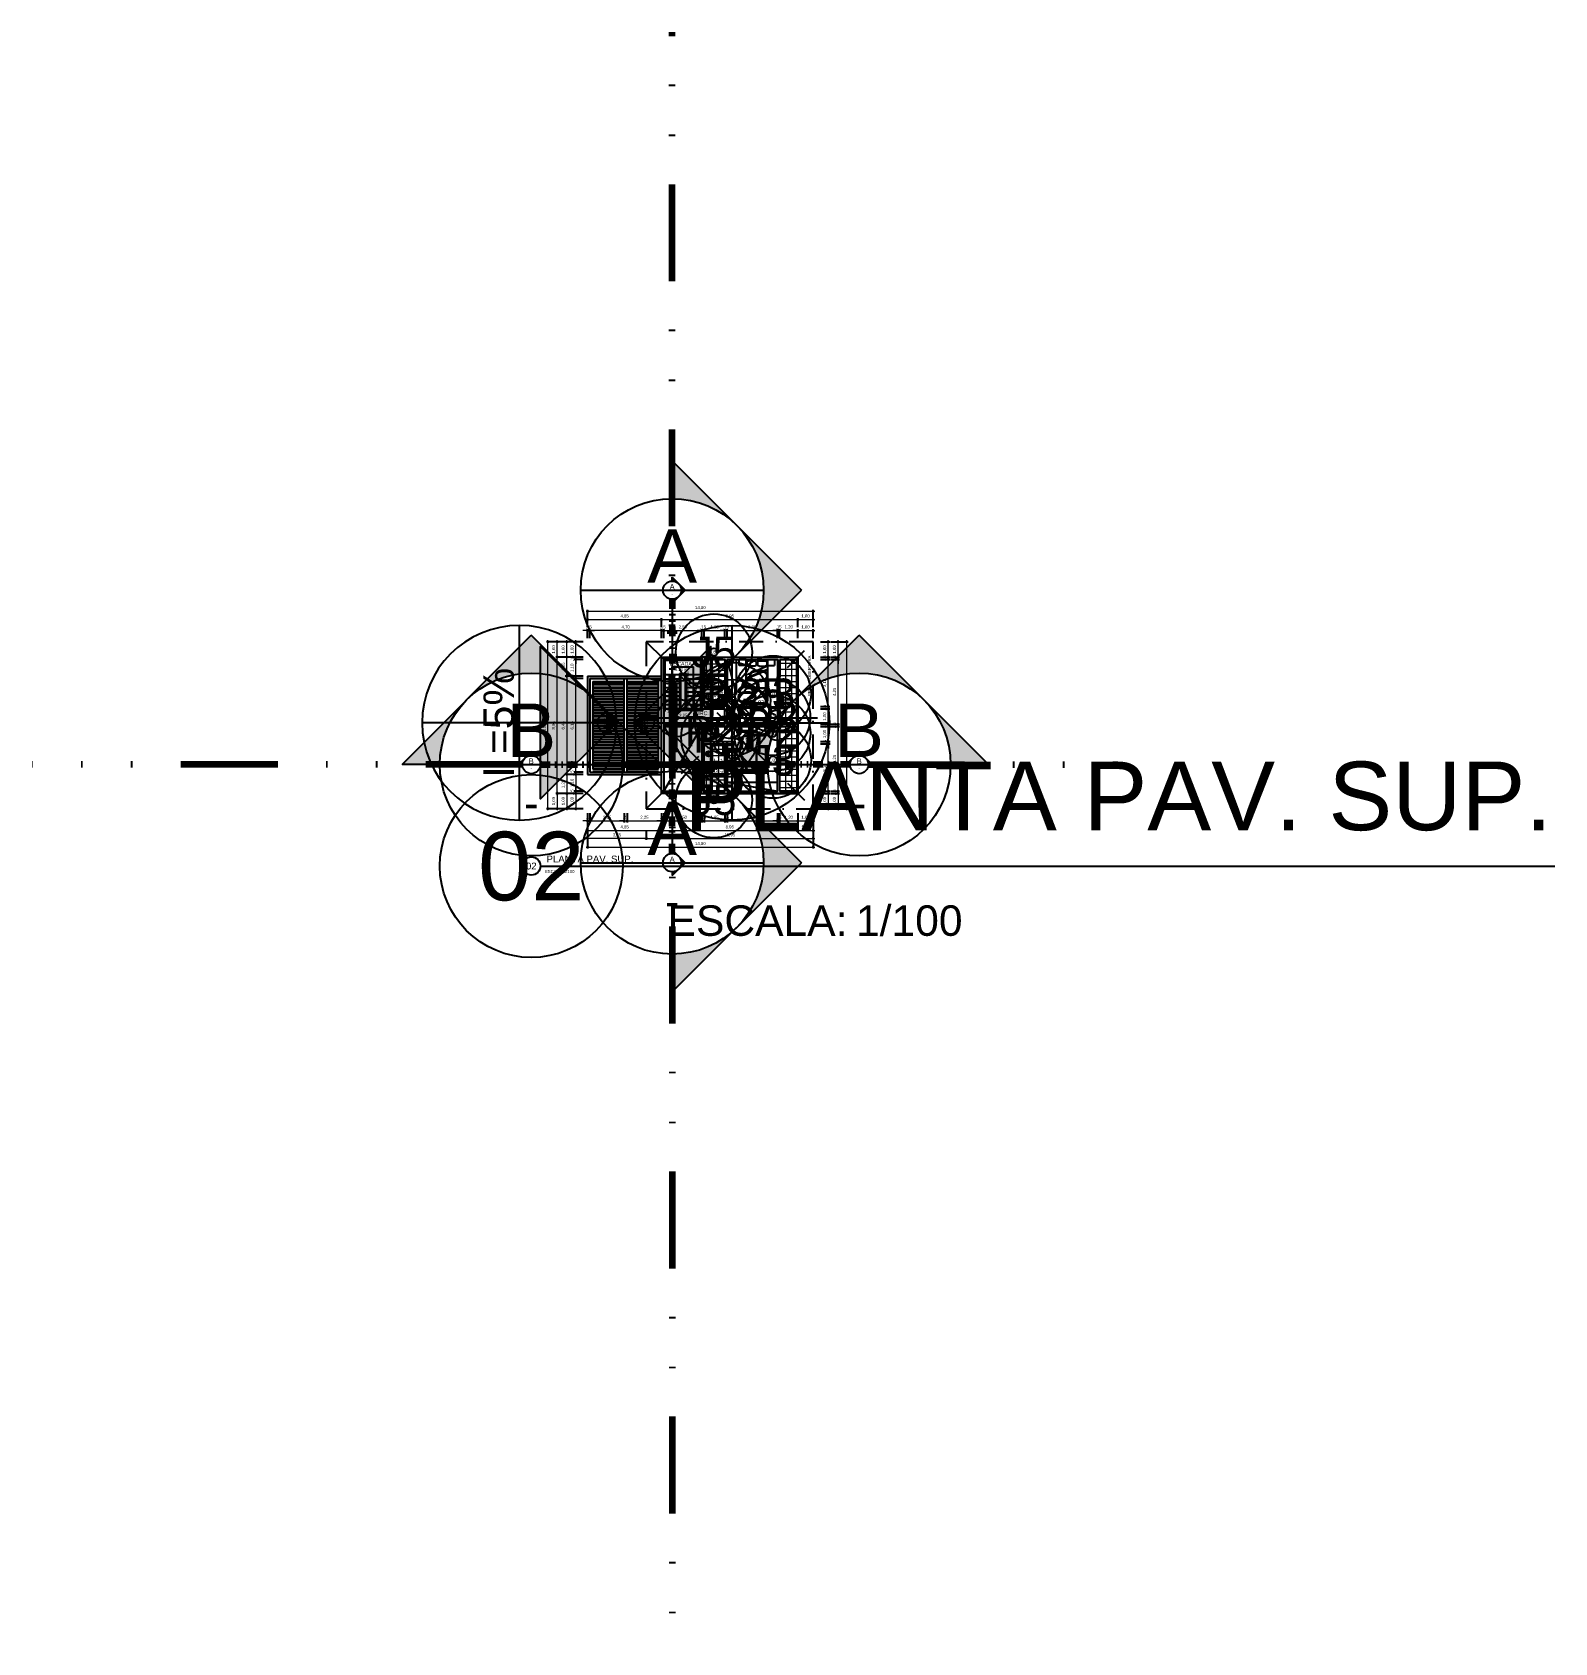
# Model space of a CAD drawing. Header units: metres. Extents: x 47619 to 47719, y 23263 to 23369.
import ezdxf
from ezdxf.enums import TextEntityAlignment as Align

# ---------------------------------------------------------------- set-up
doc = ezdxf.new("R2010")
doc.units = ezdxf.units.M
doc.header["$LTSCALE"] = 0.25
doc.header["$PDMODE"] = 96
doc.linetypes.add('DASHDOT2', pattern=[12.7, 6.35, -3.175, 0, -3.175])
doc.linetypes.add('DIVIDEX2', pattern=[63.5, 25.4, -12.7, 0, -12.7, 0, -12.7])
for name, color, linetype in [('0 @ 0.1', 7, 'Continuous'), ('0 @ 1', 7, 'Continuous'), ('ARQ_ALV CT', 4, 'Continuous'), ('ARQ_ALV VS', 2, 'Continuous'), ('ARQ_ESQ CT', 30, 'Continuous'), ('ARQ_GRADIL', 2, 'Continuous'), ('ARQ_METAL CT', 2, 'Continuous'), ('ARQ_METAL CT @ 0.1', 2, 'Continuous'), ('ARQ_METAL CT @ 1', 2, 'Continuous'), ('ARQ_MOB 01', 1, 'Continuous'), ('ARQ_PISO 01', 1, 'Continuous'), ('ARQ_PROJ SUP', 1, 'DASHDOT2'), ('ARQ_SAN 01', 1, 'Continuous'), ('ARQ_SAN 02', 2, 'Continuous'), ('ARQ_SIMB 01', 1, 'Continuous'), ('ARQ_TXT 01', 1, 'Continuous'), ('LOUÇA', 2, 'Continuous'), ('SIMB_01', 1, 'Continuous'), ('SIMB_02', 2, 'Continuous'), ('SIMB_PREENCHIMENTO', 253, 'Continuous'), ('SIMB_TXT', 1, 'Continuous')]:
    doc.layers.add(name, color=color, linetype=linetype)
for name, color, linetype, true_color, plot in [('ARQ_0', 7, 'Continuous', 0xff7400, False), ('ARQ_0_AREAS', 7, 'Continuous', 0x5a1694, False), ('ARQ_0_AREAS @ 0.1', 7, 'Continuous', 0x5a1694, False), ('ARQ_0_AREAS @ 1', 7, 'Continuous', 0x5a1694, False)]:
    doc.layers.add(name, color=color, linetype=linetype, true_color=true_color, plot=plot)
for name, color, linetype, lineweight in [('ARQ_CINZA 03', 252, 'Continuous', 9), ('ARQ_CINZA 04', 253, 'Continuous', 9), ('ARQ_CINZA 06', 255, 'Continuous', 9), ('SIMB_LCT', 252, 'DIVIDEX2', 100)]:
    doc.layers.add(name, color=color, linetype=linetype, lineweight=lineweight)
doc.layers.add('ARQ_COTA_AZUL', color=5, linetype='Continuous', lineweight=20, true_color=0x0000ff)
doc.styles.add('Annot_1.8mm', font='arial.ttf', dxfattribs={"height": 1.8})
doc.styles.add('Annot_2.0mm', font='arial.ttf', dxfattribs={"height": 2})
doc.styles.add('Annot_2.5mm', font='arial.ttf', dxfattribs={"height": 2.5})
doc.styles.add('cota', font='arial.ttf')
doc.styles.add('SIMB', font='arial.ttf')
doc.dimstyles.new('Info 01 - annot', dxfattribs={"dimtxt": 2, "dimasz": 3, "dimexe": 1, "dimexo": 1, "dimgap": 1, "dimtad": 1, "dimzin": 4, "dimtxsty": 'cota', "dimblk": 'DOTSMALL', "dimcen": 2, "dimdle": 1, "dimclrd": 256, "dimclre": 256, "dimclrt": 1, "dimazin": 2, "dimtfac": 0.09, "dimtix": 1, "dimtmove": 2, "dimatfit": 2, "dimfxl": 5, "dimfxlon": 1, "dimtolj": 1, "dimtzin": 4, "dimlwd": -1, "dimarcsym": 1})
pattern_1 = [(180, (95543.73612, 46752.41279), (-1e-17, -0.1), [])]
pattern_2 = [(270, (47664.6131, 23324.74996), (0.4, -2e-16), []), (0, (47664.6131, 23324.74996), (0, 0.4), [])]

msp = doc.modelspace()

# ---------------------------------------------------------------- texts
at = {"layer": 'ARQ_TXT 01', "attachment_point": 1}
for s, insert, char_height, width, style in [('ESCADA', (47661.022, 23327.682), 0.25, 2.41083, 'Annot_2.5mm'), ('10', (47660.818, 23326.779), 0.18, 1.02, 'Annot_1.8mm'), ('11', (47660.818, 23326.499), 0.18, 1.02, 'Annot_1.8mm'), ('8.13 m²', (47661.309, 23327.283), 0.2, 1.1094, 'Annot_2.0mm'), ('8', (47662.138, 23326.779), 0.18, 1.02, 'Annot_1.8mm'), ('9', (47662.138, 23327.047), 0.18, 1.02, 'Annot_1.8mm'), ('7', (47662.138, 23326.499), 0.18, 1.02, 'Annot_1.8mm'), ('12', (47660.818, 23326.219), 0.18, 1.02, 'Annot_1.8mm'), ('13', (47660.818, 23325.939), 0.18, 1.02, 'Annot_1.8mm'), ('14', (47660.818, 23325.659), 0.18, 1.02, 'Annot_1.8mm'), ('15', (47660.818, 23325.379), 0.18, 1.02, 'Annot_1.8mm'), ('4', (47662.138, 23325.659), 0.18, 1.02, 'Annot_1.8mm'), ('5', (47662.138, 23325.939), 0.18, 1.02, 'Annot_1.8mm'), ('3', (47662.138, 23325.379), 0.18, 1.02, 'Annot_1.8mm'), ('6', (47662.138, 23326.219), 0.18, 1.02, 'Annot_1.8mm'), ('16', (47660.818, 23325.099), 0.18, 1.02, 'Annot_1.8mm'), ('17', (47660.818, 23324.819), 0.18, 1.02, 'Annot_1.8mm'), ('18', (47660.818, 23324.539), 0.18, 1.02, 'Annot_1.8mm'), ('2', (47662.138, 23325.099), 0.18, 1.02, 'Annot_1.8mm'), ('1', (47662.138, 23324.819), 0.18, 1.02, 'Annot_1.8mm'), ('CIRC.', (47662.621, 23324.44), 0.25, 2.41083, 'Annot_2.5mm'), ('SUITE 02', (47665.679, 23325.173), 0.25, 2.27532, 'Annot_2.5mm'), ('14.02 m²', (47665.927, 23324.833), 0.2, 1.1094, 'Annot_2.0mm'), ('4.37 m²', (47662.725, 23324.043), 0.2, 1.1094, 'Annot_2.0mm'), ('SUITE 01', (47665.15, 23322.789), 0.25, 2.27532, 'Annot_2.5mm'), ('15.52 m²', (47665.398, 23322.449), 0.2, 1.1094, 'Annot_2.0mm')]:
    msp.add_mtext(s, dxfattribs=dict(at, insert=insert, char_height=char_height, width=width, style=style))
for s, insert, char_height, width, rotation, style in [('PROJ. COBERTURA', (47670.069, 23325.444), 0.2, 3.02196, 90, 'Annot_2.0mm'), ('SANIT.', (47663.914, 23325.339), 0.25, 2.41083, 90, 'Annot_2.5mm'), ('4.18 m²', (47664.311, 23325.599), 0.2, 1.1094, 90, 'Annot_2.0mm'), ('VAZIO', (47660.996, 23323.24), 0.18, 0.56914, 301.06516, 'Annot_1.8mm'), ('SANIT.', (47663.914, 23320.315), 0.25, 2.41083, 90, 'Annot_2.5mm'), ('4.18 m²', (47664.311, 23320.384), 0.2, 1.1094, 90, 'Annot_2.0mm')]:
    msp.add_mtext(s, dxfattribs=dict(at, insert=insert, char_height=char_height, width=width, rotation=rotation, style=style))

# ---------------------------------------------------------------- blocks, each defined once
blk = doc.blocks.new('*U14')
at = {"layer": 'ARQ_CINZA 06'}
blk.add_hatch(color=256, dxfattribs=at).paths.add_polyline_path([(0, 0), (-5, -5), (5, -5)])
at = {"layer": 'ARQ_0'}
for p, q in [((0, 0), (0, -12.78)), ((-6.39, -6.39), (6.39, -6.39))]:
    blk.add_line(p, q, dxfattribs=at)
blk.add_circle((0, -6.39), 6.39, dxfattribs=at)
at = {"layer": 'SIMB_01'}
blk.add_lwpolyline([(0, 0), (-5, -5), (5, -5), (0, 0)], dxfattribs=at)
at = {"layer": 'SIMB_01', "style": 'Annot_2.0mm'}
blk.add_attdef('INCLINACAO', text='', height=2, dxfattribs=at).set_placement((0, -6.39), align=Align.MIDDLE_CENTER)
blk = doc.blocks.new('*U159')
at = {"layer": 'ARQ_METAL CT @ 0.1'}
ref = blk.add_blockref('*U14', (47658.7, 23323.69), dxfattribs=dict(at, xscale=0.1, yscale=0.1, zscale=0.1, rotation=89.99999999999999))
ref.add_attrib('INCLINACAO', 'I =5%', dxfattribs={"layer": 'SIMB_01', "height": 0.2, "rotation": 90, "style": 'Annot_2.0mm'}).set_placement((47659.47, 23323.69), align=Align.MIDDLE_CENTER)
at = {"layer": 'ARQ_METAL CT @ 1'}
ref = blk.add_blockref('*U14', (47658.7, 23323.69), dxfattribs=dict(at, rotation=89.99999999999999))
ref.add_attrib('INCLINACAO', 'I =5%', dxfattribs={"layer": 'SIMB_01', "height": 2, "rotation": 90, "style": 'Annot_2.0mm'}).set_placement((47666.45, 23323.69), align=Align.MIDDLE_CENTER)
blk = doc.blocks.new('nivel_PB_A_D')
at = {"layer": 'SIMB_PREENCHIMENTO', "transparency": 33554587}
h = blk.add_hatch(color=256, dxfattribs=at)
h.dxf.hatch_style = 1
h.paths.add_polyline_path([(0, 1.25, 0.414214), (-1.25, 0), (0, 0)])
h.paths.add_polyline_path([(1.25, 0), (0, 0), (0, -1.25, 0.414214)])
at = {"layer": 'SIMB_01'}
for p, q in [((0, 2.25), (0, -2.25)), ((-2.25, 0), (9.25, 0))]:
    blk.add_line(p, q, dxfattribs=at)
blk.add_circle((0, 0), 1.25, dxfattribs=at)
at = {"layer": 'SIMB_TXT', "style": 'SIMB'}
blk.add_attdef('00,00', (1.76, 0.58), '', height=2, dxfattribs=at)
blk = doc.blocks.new('*U160')
at = {"layer": 'ARQ_0_AREAS @ 0.1', "xscale": 0.1, "yscale": 0.1, "zscale": 0.1}
blk.add_blockref('nivel_PB_A_D', (47661.44, 23324.02), dxfattribs=at).add_auto_attribs({'00,00': '3,25'})
at = {"layer": 'ARQ_0_AREAS @ 1'}
blk.add_blockref('nivel_PB_A_D', (47661.44, 23324.02), dxfattribs=at).add_auto_attribs({'00,00': '3,25'})
blk = doc.blocks.new('*U11')
at = {"layer": 'SIMB_PREENCHIMENTO', "transparency": 33554587}
h = blk.add_hatch(color=256, dxfattribs=at)
h.dxf.hatch_style = 1
h.paths.add_polyline_path([(0, 8.48), (-4.15, 4.33, -0.401827), (4.15, 4.33)])
h = blk.add_hatch(color=256, dxfattribs=at)
h.dxf.hatch_style = 1
h.paths.add_polyline_path([(-4.33, 4.15), (-8.48, 0), (-6, 0, -0.193399)])
h = blk.add_hatch(color=256, dxfattribs=at)
h.dxf.hatch_style = 1
h.paths.add_polyline_path([(4.33, 4.15, -0.193399), (6, 0), (8.48, 0)])
at = {"layer": 'SIMB_01'}
for p, q in [((-8.48, 0), (0, 8.48)), ((8.48, 0), (0, 8.48)), ((0, -6), (0, 6)), ((-6, 0), (-8.48, 0)), ((6, 0), (8.48, 0))]:
    blk.add_line(p, q, dxfattribs=at)
blk.add_circle((0, 0), 6, dxfattribs=at)
at = {"layer": 'SIMB_LCT'}
blk.add_line((6, 0), (69.06, 0), dxfattribs=at)
at = {"layer": 'SIMB_TXT', "style": 'SIMB'}
for tag, height, p in [('000', 3.5, (-2.25, 0)), ('999', 2, (2.53, 0))]:
    blk.add_attdef(tag, text='', height=height, rotation=90, dxfattribs=at).set_placement(p, align=Align.MIDDLE_CENTER)
blk = doc.blocks.new('*U161')
at = {"layer": '0 @ 0.1', "xscale": 0.1, "yscale": 0.1, "zscale": 0.1, "rotation": 269.9999999999999}
blk.add_blockref('*U11', (47661.16, 23332.39), dxfattribs=at).add_auto_attribs({'999': '-', '000': 'A'})
at = {"layer": '0 @ 1', "rotation": 269.9999999999999}
blk.add_blockref('*U11', (47661.16, 23332.39), dxfattribs=at).add_auto_attribs({'999': '-', '000': 'A'})
blk = doc.blocks.new('*U12')
at = {"layer": 'SIMB_PREENCHIMENTO', "transparency": 33554587}
h = blk.add_hatch(color=256, dxfattribs=at)
h.dxf.hatch_style = 1
h.paths.add_polyline_path([(0, 8.48), (-4.15, 4.33, -0.401827), (4.15, 4.33)])
h = blk.add_hatch(color=256, dxfattribs=at)
h.dxf.hatch_style = 1
h.paths.add_polyline_path([(-4.33, 4.15), (-8.48, 0), (-6, 0, -0.193399)])
h = blk.add_hatch(color=256, dxfattribs=at)
h.dxf.hatch_style = 1
h.paths.add_polyline_path([(4.33, 4.15, -0.193399), (6, 0), (8.48, 0)])
at = {"layer": 'SIMB_01'}
for p, q in [((-8.48, 0), (0, 8.48)), ((8.48, 0), (0, 8.48)), ((0, -6), (0, 6)), ((-6, 0), (-8.48, 0)), ((6, 0), (8.48, 0))]:
    blk.add_line(p, q, dxfattribs=at)
blk.add_circle((0, 0), 6, dxfattribs=at)
at = {"layer": 'SIMB_LCT'}
blk.add_line((-6, 0), (-54.48, 0), dxfattribs=at)
at = {"layer": 'SIMB_TXT', "style": 'SIMB'}
for tag, height, p in [('000', 3.5, (-2.25, 0)), ('999', 2, (2.53, 0))]:
    blk.add_attdef(tag, text='', height=height, rotation=90, dxfattribs=at).set_placement(p, align=Align.MIDDLE_CENTER)
blk = doc.blocks.new('*U162')
at = {"layer": '0 @ 0.1', "xscale": 0.1, "yscale": 0.1, "zscale": 0.1, "rotation": 269.9999999999999}
blk.add_blockref('*U12', (47661.16, 23314.51), dxfattribs=at).add_auto_attribs({'999': '-', '000': 'A'})
at = {"layer": '0 @ 1', "rotation": 269.9999999999999}
blk.add_blockref('*U12', (47661.16, 23314.51), dxfattribs=at).add_auto_attribs({'999': '-', '000': 'A'})
blk = doc.blocks.new('*U9')
at = {"layer": 'SIMB_PREENCHIMENTO', "transparency": 33554587}
h = blk.add_hatch(color=256, dxfattribs=at)
h.dxf.hatch_style = 1
h.paths.add_polyline_path([(0, 8.48), (-4.15, 4.33, -0.401827), (4.15, 4.33)])
h = blk.add_hatch(color=256, dxfattribs=at)
h.dxf.hatch_style = 1
h.paths.add_polyline_path([(-4.33, 4.15), (-8.48, 0), (-6, 0, -0.193399)])
h = blk.add_hatch(color=256, dxfattribs=at)
h.dxf.hatch_style = 1
h.paths.add_polyline_path([(4.33, 4.15, -0.193399), (6, 0), (8.48, 0)])
at = {"layer": 'SIMB_01'}
for p, q in [((-8.48, 0), (0, 8.48)), ((8.48, 0), (0, 8.48)), ((-6, 0), (-8.48, 0)), ((-6, 0), (6, 0)), ((6, 0), (8.48, 0))]:
    blk.add_line(p, q, dxfattribs=at)
blk.add_circle((0, 0), 6, dxfattribs=at)
at = {"layer": 'SIMB_LCT'}
blk.add_line((6, 0), (38.48, 0), dxfattribs=at)
at = {"layer": 'SIMB_TXT', "style": 'SIMB'}
for tag, height, p in [('000', 3.5, (0, 2.25)), ('999', 2, (0, -2.53))]:
    blk.add_attdef(tag, text='', height=height, dxfattribs=at).set_placement(p, align=Align.MIDDLE_CENTER)
blk = doc.blocks.new('*U163')
at = {"layer": '0 @ 0.1', "xscale": 0.1, "yscale": 0.1, "zscale": 0.1}
blk.add_blockref('*U9', (47651.92, 23320.95), dxfattribs=at).add_auto_attribs({'999': '-', '000': 'B'})
at = {"layer": '0 @ 1'}
blk.add_blockref('*U9', (47651.92, 23320.95), dxfattribs=at).add_auto_attribs({'999': '-', '000': 'B'})
blk = doc.blocks.new('*U10')
at = {"layer": 'SIMB_PREENCHIMENTO', "transparency": 33554587}
h = blk.add_hatch(color=256, dxfattribs=at)
h.dxf.hatch_style = 1
h.paths.add_polyline_path([(0, 8.48), (-4.15, 4.33, -0.401827), (4.15, 4.33)])
h = blk.add_hatch(color=256, dxfattribs=at)
h.dxf.hatch_style = 1
h.paths.add_polyline_path([(-4.33, 4.15), (-8.48, 0), (-6, 0, -0.193399)])
h = blk.add_hatch(color=256, dxfattribs=at)
h.dxf.hatch_style = 1
h.paths.add_polyline_path([(4.33, 4.15, -0.193399), (6, 0), (8.48, 0)])
at = {"layer": 'SIMB_01'}
for p, q in [((-8.48, 0), (0, 8.48)), ((8.48, 0), (0, 8.48)), ((-6, 0), (-8.48, 0)), ((-6, 0), (6, 0)), ((6, 0), (8.48, 0))]:
    blk.add_line(p, q, dxfattribs=at)
blk.add_circle((0, 0), 6, dxfattribs=at)
at = {"layer": 'SIMB_LCT'}
blk.add_line((-6, 0), (-54.25, 0), dxfattribs=at)
at = {"layer": 'SIMB_TXT', "style": 'SIMB'}
for tag, height, p in [('000', 3.5, (0, 2.25)), ('999', 2, (0, -2.53))]:
    blk.add_attdef(tag, text='', height=height, dxfattribs=at).set_placement(p, align=Align.MIDDLE_CENTER)
blk = doc.blocks.new('*U164')
at = {"layer": '0 @ 0.1', "xscale": 0.1, "yscale": 0.1, "zscale": 0.1}
blk.add_blockref('*U10', (47673.43, 23320.95), dxfattribs=at).add_auto_attribs({'999': '-', '000': 'B'})
at = {"layer": '0 @ 1'}
blk.add_blockref('*U10', (47673.43, 23320.95), dxfattribs=at).add_auto_attribs({'999': '-', '000': 'B'})
blk = doc.blocks.new('VASO_BELL')
at = {"true_color": 0xffffff}
h = blk.add_hatch(color=7, dxfattribs=at)
h.dxf.hatch_style = 1
edge = h.paths.add_edge_path()
edge.add_line((0, 0), (0.37, 0))
edge.add_line((0.37, 0), (0.37, -0.13))
edge.add_line((0.37, -0.13), (0.37, -0.51))
edge.add_arc((0.19, -0.51), 0.185, 180, 360, ccw=False)
edge.add_line((0, -0.51), (0, -0.13))
edge.add_line((0, -0.13), (0, 0))
h = blk.add_hatch(color=7, dxfattribs=at)
h.dxf.hatch_style = 1
h.paths.add_polyline_path([(-0.01, -0.09), (-0.02, -0.09), (-0.02, -0.12), (-0.01, -0.12)])
h = blk.add_hatch(color=7, dxfattribs=at)
h.dxf.hatch_style = 1
h.paths.add_polyline_path([(0, -0.09), (-0.01, -0.09), (-0.01, -0.12), (0, -0.12)])
at = {"layer": 'ARQ_SAN 01'}
for p, q in [((0.06, -0.36), (0.06, -0.51)), ((0.06, -0.36), (0.06, -0.51)), ((0.08, -0.34), (0.29, -0.34)), ((0.08, -0.34), (0.29, -0.34)), ((0.14, -0.35), (0.14, -0.41)), ((0.23, -0.35), (0.23, -0.41)), ((0.31, -0.36), (0.31, -0.51)), ((0.31, -0.36), (0.31, -0.51))]:
    blk.add_line(p, q, dxfattribs=at)
for centre in [(0.11, -0.25), (0.26, -0.25)]:
    blk.add_circle(centre, 0.0075, dxfattribs=at)
for centre, radius, start, end in [((0.08, -0.36), 0.025, 90, 180), ((0.08, -0.36), 0.019, 90, 180), ((0.19, -0.51), 0.129, 179.7773, 0.2227), ((0.19, -0.5), 0.123, 182.6006, 357.3994), ((0.19, -0.59), 0.244, 91.4264, 101.8331), ((0.17, -0.41), 0.027, 180, 229.1678), ((0.19, -0.39), 0.053, 229.1678, 310.8322), ((0.18, -0.59), 0.244, 78.1669, 88.5736), ((0.2, -0.41), 0.027, 310.8322, 0), ((0.29, -0.36), 0.025, 0, 90), ((0.29, -0.36), 0.019, 0, 90)]:
    blk.add_arc(centre, radius, start, end, dxfattribs=at)
at = {"layer": 'ARQ_SAN 02'}
for p, q in [((0, 0), (0, -0.13)), ((0, 0), (0.37, 0)), ((0.37, 0), (0.37, -0.13)), ((-0.02, -0.09), (-0.01, -0.09)), ((-0.02, -0.12), (-0.02, -0.09)), ((-0.02, -0.12), (-0.01, -0.12)), ((-0.01, -0.12), (-0.01, -0.09)), ((0, -0.09), (-0.01, -0.09)), ((0, -0.12), (-0.01, -0.12)), ((0, -0.51), (0, -0.13)), ((0.03, -0.33), (0.03, -0.51)), ((0.05, -0.31), (0.32, -0.31)), ((0.3, -0.19), (0.07, -0.19)), ((0.34, -0.33), (0.34, -0.51)), ((0.37, -0.51), (0.37, -0.13))]:
    blk.add_line(p, q, dxfattribs=at)
for centre, radius, start, end in [((0.07, -0.13), 0.069, 180, 270), ((0.19, -0.51), 0.185, 180, 0), ((0.05, -0.33), 0.025, 90, 180), ((0.19, -0.51), 0.159, 180, 0), ((0.3, -0.13), 0.069, 270, 0), ((0.32, -0.33), 0.025, 0, 90)]:
    blk.add_arc(centre, radius, start, end, dxfattribs=at)
blk = doc.blocks.new('_DotSmall')
at = {"color": 0, "linetype": 'ByBlock', "const_width": 0.5}
blk.add_lwpolyline([(-0.0625, 0, 1), (0.0625, 0, 1)], format="xyb", close=True, dxfattribs=at)
blk = doc.blocks.new('*D15')
at = {"layer": 'ARQ_COTA_AZUL', "lineweight": -2, "transparency": 16777216}
for p, q in [((47655.33, 23326.75), (47654.73, 23326.75)), ((47655.33, 23326.6), (47654.73, 23326.6))]:
    blk.add_line(p, q, dxfattribs=at)
at = {"layer": 'ARQ_COTA_AZUL', "transparency": 16777216}
for p, q in [((47654.83, 23326.75), (47654.83, 23327.05)), ((47654.83, 23326.75), (47654.83, 23326.6)), ((47654.83, 23326.6), (47654.83, 23326.3))]:
    blk.add_line(p, q, dxfattribs=at)
at = {"layer": 'Defpoints', "color": 0, "transparency": 16777216}
for p in [(47654.83, 23326.6), (47655.61, 23326.75), (47655.76, 23326.6)]:
    blk.add_point(p, dxfattribs=at)
at = {"layer": 'ARQ_COTA_AZUL', "transparency": 16777216, "xscale": 0.3, "yscale": 0.3, "zscale": 0.3}
for p, rotation in [((47654.83, 23326.75), 270), ((47654.83, 23326.6), 90)]:
    blk.add_blockref('_DotSmall', p, dxfattribs=dict(at, rotation=rotation))
at = {"layer": 'ARQ_COTA_AZUL', "color": 1, "transparency": 16777216, "insert": (47654.61, 23326.67), "char_height": 0.2, "attachment_point": 5, "rotation": 90, "style": 'cota'}
blk.add_mtext('\\A1;,15', dxfattribs=at)
blk = doc.blocks.new('*D17')
at = {"layer": 'ARQ_COTA_AZUL', "lineweight": -2, "transparency": 16777216}
for p, q in [((47655.33, 23326.75), (47654.73, 23326.75)), ((47655.33, 23326.6), (47654.73, 23326.6))]:
    blk.add_line(p, q, dxfattribs=at)
at = {"layer": 'ARQ_COTA_AZUL', "transparency": 16777216}
for p, q in [((47654.83, 23326.75), (47654.83, 23327.05)), ((47654.83, 23326.75), (47654.83, 23326.6)), ((47654.83, 23326.6), (47654.83, 23326.3))]:
    blk.add_line(p, q, dxfattribs=at)
at = {"layer": 'Defpoints', "color": 0, "transparency": 16777216}
for p in [(47654.83, 23326.6), (47655.61, 23326.75), (47655.76, 23326.6)]:
    blk.add_point(p, dxfattribs=at)
at = {"layer": 'ARQ_COTA_AZUL', "transparency": 16777216, "xscale": 0.3, "yscale": 0.3, "zscale": 0.3}
for p, rotation in [((47654.83, 23326.75), 270), ((47654.83, 23326.6), 90)]:
    blk.add_blockref('_DotSmall', p, dxfattribs=dict(at, rotation=rotation))
at = {"layer": 'ARQ_COTA_AZUL', "color": 1, "transparency": 16777216, "insert": (47654.61, 23326.67), "char_height": 0.2, "attachment_point": 5, "rotation": 90, "style": 'cota'}
blk.add_mtext('\\A1;,15', dxfattribs=at)
blk = doc.blocks.new('*D19')
at = {"layer": 'ARQ_COTA_AZUL', "lineweight": -2, "transparency": 16777216}
for p, q in [((47655.33, 23320.45), (47654.73, 23320.45)), ((47655.33, 23320.3), (47654.73, 23320.3))]:
    blk.add_line(p, q, dxfattribs=at)
at = {"layer": 'ARQ_COTA_AZUL', "transparency": 16777216}
for p, q in [((47654.83, 23320.45), (47654.83, 23320.75)), ((47654.83, 23320.45), (47654.83, 23320.3)), ((47654.83, 23320.3), (47654.83, 23320))]:
    blk.add_line(p, q, dxfattribs=at)
at = {"layer": 'Defpoints', "color": 0, "transparency": 16777216}
for p in [(47654.83, 23320.3), (47655.61, 23320.3), (47655.76, 23320.45)]:
    blk.add_point(p, dxfattribs=at)
at = {"layer": 'ARQ_COTA_AZUL', "transparency": 16777216, "xscale": 0.3, "yscale": 0.3, "zscale": 0.3}
for p, rotation in [((47654.83, 23320.45), 270), ((47654.83, 23320.3), 90)]:
    blk.add_blockref('_DotSmall', p, dxfattribs=dict(at, rotation=rotation))
at = {"layer": 'ARQ_COTA_AZUL', "color": 1, "transparency": 16777216, "insert": (47654.61, 23320.37), "char_height": 0.2, "attachment_point": 5, "rotation": 90, "style": 'cota'}
blk.add_mtext('\\A1;,15', dxfattribs=at)
blk = doc.blocks.new('*D21')
at = {"layer": 'ARQ_COTA_AZUL', "lineweight": -2, "transparency": 16777216}
for p, q in [((47654.75, 23326.75), (47654.15, 23326.75)), ((47654.75, 23320.3), (47654.15, 23320.3))]:
    blk.add_line(p, q, dxfattribs=at)
at = {"layer": 'ARQ_COTA_AZUL', "transparency": 16777216}
blk.add_line((47654.25, 23326.85), (47654.25, 23320.2), dxfattribs=at)
at = {"layer": 'Defpoints', "color": 0, "transparency": 16777216}
for p in [(47655.61, 23326.75), (47654.25, 23320.3), (47655.61, 23320.3)]:
    blk.add_point(p, dxfattribs=at)
at = {"layer": 'ARQ_COTA_AZUL', "transparency": 16777216, "xscale": 0.3, "yscale": 0.3, "zscale": 0.3}
for p, rotation in [((47654.25, 23326.75), 90), ((47654.25, 23320.3), 270)]:
    blk.add_blockref('_DotSmall', p, dxfattribs=dict(at, rotation=rotation))
at = {"layer": 'ARQ_COTA_AZUL', "color": 1, "transparency": 16777216, "insert": (47654.03, 23323.52), "char_height": 0.2, "attachment_point": 5, "rotation": 90, "style": 'cota'}
blk.add_mtext('\\A1;6,45', dxfattribs=at)
blk = doc.blocks.new('*D23')
at = {"layer": 'ARQ_COTA_AZUL', "transparency": 16777216}
for p, q in [((47655.61, 23317.25), (47655.31, 23317.25)), ((47655.61, 23317.25), (47655.76, 23317.25)), ((47655.76, 23317.25), (47656.06, 23317.25))]:
    blk.add_line(p, q, dxfattribs=at)
at = {"layer": 'ARQ_COTA_AZUL', "lineweight": -2, "transparency": 16777216}
for p, q in [((47655.61, 23317.75), (47655.61, 23317.15)), ((47655.76, 23317.75), (47655.76, 23317.15))]:
    blk.add_line(p, q, dxfattribs=at)
at = {"layer": 'Defpoints', "color": 0, "transparency": 16777216}
for p in [(47655.61, 23320.3), (47655.76, 23320.45), (47655.76, 23317.25)]:
    blk.add_point(p, dxfattribs=at)
at = {"layer": 'ARQ_COTA_AZUL', "transparency": 16777216, "xscale": 0.3, "yscale": 0.3, "zscale": 0.3}
blk.add_blockref('_DotSmall', (47655.61, 23317.25), dxfattribs=at)
at = {"layer": 'ARQ_COTA_AZUL', "transparency": 16777216, "xscale": 0.3, "yscale": 0.3, "zscale": 0.3, "rotation": 180}
blk.add_blockref('_DotSmall', (47655.76, 23317.25), dxfattribs=at)
at = {"layer": 'ARQ_COTA_AZUL', "color": 1, "transparency": 16777216, "insert": (47655.69, 23317.47), "char_height": 0.2, "attachment_point": 5, "style": 'cota'}
blk.add_mtext('\\A1;,15', dxfattribs=at)
blk = doc.blocks.new('*D25')
at = {"layer": 'ARQ_COTA_AZUL', "transparency": 16777216}
blk.add_line((47655.66, 23317.25), (47658.11, 23317.25), dxfattribs=at)
at = {"layer": 'ARQ_COTA_AZUL', "lineweight": -2, "transparency": 16777216}
for p, q in [((47655.76, 23317.75), (47655.76, 23317.15)), ((47658.01, 23317.75), (47658.01, 23317.15))]:
    blk.add_line(p, q, dxfattribs=at)
at = {"layer": 'Defpoints', "color": 0, "transparency": 16777216}
for p in [(47655.76, 23320.45), (47658.01, 23320.45), (47658.01, 23317.25)]:
    blk.add_point(p, dxfattribs=at)
at = {"layer": 'ARQ_COTA_AZUL', "transparency": 16777216, "xscale": 0.3, "yscale": 0.3, "zscale": 0.3, "rotation": 180}
blk.add_blockref('_DotSmall', (47655.76, 23317.25), dxfattribs=at)
at = {"layer": 'ARQ_COTA_AZUL', "transparency": 16777216, "xscale": 0.3, "yscale": 0.3, "zscale": 0.3}
blk.add_blockref('_DotSmall', (47658.01, 23317.25), dxfattribs=at)
at = {"layer": 'ARQ_COTA_AZUL', "color": 1, "transparency": 16777216, "insert": (47656.89, 23317.47), "char_height": 0.2, "attachment_point": 5, "style": 'cota'}
blk.add_mtext('\\A1;2,25', dxfattribs=at)
blk = doc.blocks.new('*D27')
at = {"layer": 'ARQ_COTA_AZUL', "transparency": 16777216}
for p, q in [((47658.01, 23317.25), (47657.71, 23317.25)), ((47658.01, 23317.25), (47658.21, 23317.25)), ((47658.21, 23317.25), (47658.51, 23317.25))]:
    blk.add_line(p, q, dxfattribs=at)
at = {"layer": 'ARQ_COTA_AZUL', "lineweight": -2, "transparency": 16777216}
for p, q in [((47658.01, 23317.75), (47658.01, 23317.15)), ((47658.21, 23317.75), (47658.21, 23317.15))]:
    blk.add_line(p, q, dxfattribs=at)
at = {"layer": 'Defpoints', "color": 0, "transparency": 16777216}
for p in [(47658.01, 23320.45), (47658.21, 23320.45), (47658.21, 23317.25)]:
    blk.add_point(p, dxfattribs=at)
at = {"layer": 'ARQ_COTA_AZUL', "transparency": 16777216, "xscale": 0.3, "yscale": 0.3, "zscale": 0.3}
blk.add_blockref('_DotSmall', (47658.01, 23317.25), dxfattribs=at)
at = {"layer": 'ARQ_COTA_AZUL', "transparency": 16777216, "xscale": 0.3, "yscale": 0.3, "zscale": 0.3, "rotation": 180}
blk.add_blockref('_DotSmall', (47658.21, 23317.25), dxfattribs=at)
at = {"layer": 'ARQ_COTA_AZUL', "color": 1, "transparency": 16777216, "insert": (47658.11, 23317.47), "char_height": 0.2, "attachment_point": 5, "style": 'cota'}
blk.add_mtext('\\A1;,20', dxfattribs=at)
blk = doc.blocks.new('*D29')
at = {"layer": 'ARQ_COTA_AZUL', "transparency": 16777216}
blk.add_line((47658.11, 23317.25), (47660.56, 23317.25), dxfattribs=at)
at = {"layer": 'ARQ_COTA_AZUL', "lineweight": -2, "transparency": 16777216}
for p, q in [((47658.21, 23317.75), (47658.21, 23317.15)), ((47660.46, 23317.75), (47660.46, 23317.15))]:
    blk.add_line(p, q, dxfattribs=at)
at = {"layer": 'Defpoints', "color": 0, "transparency": 16777216}
for p in [(47658.21, 23320.45), (47660.46, 23320.3), (47660.46, 23317.25)]:
    blk.add_point(p, dxfattribs=at)
at = {"layer": 'ARQ_COTA_AZUL', "transparency": 16777216, "xscale": 0.3, "yscale": 0.3, "zscale": 0.3, "rotation": 180}
blk.add_blockref('_DotSmall', (47658.21, 23317.25), dxfattribs=at)
at = {"layer": 'ARQ_COTA_AZUL', "transparency": 16777216, "xscale": 0.3, "yscale": 0.3, "zscale": 0.3}
blk.add_blockref('_DotSmall', (47660.46, 23317.25), dxfattribs=at)
at = {"layer": 'ARQ_COTA_AZUL', "color": 1, "transparency": 16777216, "insert": (47659.34, 23317.47), "char_height": 0.2, "attachment_point": 5, "style": 'cota'}
blk.add_mtext('\\A1;2,25', dxfattribs=at)
blk = doc.blocks.new('*D31')
at = {"layer": 'ARQ_COTA_AZUL', "lineweight": -2, "transparency": 16777216}
for p, q in [((47655.61, 23317.12), (47655.61, 23316.52)), ((47660.46, 23317.12), (47660.46, 23316.52))]:
    blk.add_line(p, q, dxfattribs=at)
at = {"layer": 'ARQ_COTA_AZUL', "transparency": 16777216}
blk.add_line((47655.51, 23316.62), (47660.56, 23316.62), dxfattribs=at)
at = {"layer": 'Defpoints', "color": 0, "transparency": 16777216}
for p in [(47655.61, 23320.3), (47660.46, 23320.3), (47660.46, 23316.62)]:
    blk.add_point(p, dxfattribs=at)
at = {"layer": 'ARQ_COTA_AZUL', "transparency": 16777216, "xscale": 0.3, "yscale": 0.3, "zscale": 0.3, "rotation": 180}
blk.add_blockref('_DotSmall', (47655.61, 23316.62), dxfattribs=at)
at = {"layer": 'ARQ_COTA_AZUL', "transparency": 16777216, "xscale": 0.3, "yscale": 0.3, "zscale": 0.3}
blk.add_blockref('_DotSmall', (47660.46, 23316.62), dxfattribs=at)
at = {"layer": 'ARQ_COTA_AZUL', "color": 1, "transparency": 16777216, "insert": (47658.04, 23316.84), "char_height": 0.2, "attachment_point": 5, "style": 'cota'}
blk.add_mtext('\\A1;4,85', dxfattribs=at)
blk = doc.blocks.new('*D33')
at = {"layer": 'ARQ_COTA_AZUL', "transparency": 16777216}
for p, q in [((47660.46, 23329.74), (47660.16, 23329.74)), ((47660.46, 23329.74), (47660.61, 23329.74)), ((47660.61, 23329.74), (47660.91, 23329.74))]:
    blk.add_line(p, q, dxfattribs=at)
at = {"layer": 'ARQ_COTA_AZUL', "lineweight": -2, "transparency": 16777216}
for p, q in [((47660.46, 23329.24), (47660.46, 23329.84)), ((47660.61, 23329.24), (47660.61, 23329.84))]:
    blk.add_line(p, q, dxfattribs=at)
at = {"layer": 'Defpoints', "color": 0, "transparency": 16777216}
for p in [(47660.61, 23329.74), (47660.46, 23328), (47660.61, 23328)]:
    blk.add_point(p, dxfattribs=at)
at = {"layer": 'ARQ_COTA_AZUL', "transparency": 16777216, "xscale": 0.3, "yscale": 0.3, "zscale": 0.3}
blk.add_blockref('_DotSmall', (47660.46, 23329.74), dxfattribs=at)
at = {"layer": 'ARQ_COTA_AZUL', "transparency": 16777216, "xscale": 0.3, "yscale": 0.3, "zscale": 0.3, "rotation": 180}
blk.add_blockref('_DotSmall', (47660.61, 23329.74), dxfattribs=at)
at = {"layer": 'ARQ_COTA_AZUL', "color": 1, "transparency": 16777216, "insert": (47660.54, 23329.96), "char_height": 0.2, "attachment_point": 5, "style": 'cota'}
blk.add_mtext('\\A1;,15', dxfattribs=at)
blk = doc.blocks.new('*D35')
at = {"layer": 'ARQ_COTA_AZUL', "transparency": 16777216}
blk.add_line((47660.51, 23329.74), (47663.21, 23329.74), dxfattribs=at)
at = {"layer": 'ARQ_COTA_AZUL', "lineweight": -2, "transparency": 16777216}
for p, q in [((47660.61, 23329.24), (47660.61, 23329.84)), ((47663.11, 23329.24), (47663.11, 23329.84))]:
    blk.add_line(p, q, dxfattribs=at)
at = {"layer": 'Defpoints', "color": 0, "transparency": 16777216}
for p in [(47663.11, 23329.74), (47660.61, 23328), (47663.11, 23328)]:
    blk.add_point(p, dxfattribs=at)
at = {"layer": 'ARQ_COTA_AZUL', "transparency": 16777216, "xscale": 0.3, "yscale": 0.3, "zscale": 0.3, "rotation": 180}
blk.add_blockref('_DotSmall', (47660.61, 23329.74), dxfattribs=at)
at = {"layer": 'ARQ_COTA_AZUL', "transparency": 16777216, "xscale": 0.3, "yscale": 0.3, "zscale": 0.3}
blk.add_blockref('_DotSmall', (47663.11, 23329.74), dxfattribs=at)
at = {"layer": 'ARQ_COTA_AZUL', "color": 1, "transparency": 16777216, "insert": (47661.86, 23329.96), "char_height": 0.2, "attachment_point": 5, "style": 'cota'}
blk.add_mtext('\\A1;2,50', dxfattribs=at)
blk = doc.blocks.new('*D37')
at = {"layer": 'ARQ_COTA_AZUL', "transparency": 16777216}
for p, q in [((47663.11, 23329.74), (47662.81, 23329.74)), ((47663.11, 23329.74), (47663.26, 23329.74)), ((47663.26, 23329.74), (47663.56, 23329.74))]:
    blk.add_line(p, q, dxfattribs=at)
at = {"layer": 'ARQ_COTA_AZUL', "lineweight": -2, "transparency": 16777216}
for p, q in [((47663.11, 23329.24), (47663.11, 23329.84)), ((47663.26, 23329.24), (47663.26, 23329.84))]:
    blk.add_line(p, q, dxfattribs=at)
at = {"layer": 'Defpoints', "color": 0, "transparency": 16777216}
for p in [(47663.26, 23329.74), (47663.11, 23328), (47663.26, 23327.85)]:
    blk.add_point(p, dxfattribs=at)
at = {"layer": 'ARQ_COTA_AZUL', "transparency": 16777216, "xscale": 0.3, "yscale": 0.3, "zscale": 0.3}
blk.add_blockref('_DotSmall', (47663.11, 23329.74), dxfattribs=at)
at = {"layer": 'ARQ_COTA_AZUL', "transparency": 16777216, "xscale": 0.3, "yscale": 0.3, "zscale": 0.3, "rotation": 180}
blk.add_blockref('_DotSmall', (47663.26, 23329.74), dxfattribs=at)
at = {"layer": 'ARQ_COTA_AZUL', "color": 1, "transparency": 16777216, "insert": (47663.19, 23329.96), "char_height": 0.2, "attachment_point": 5, "style": 'cota'}
blk.add_mtext('\\A1;,15', dxfattribs=at)
blk = doc.blocks.new('*D39')
at = {"layer": 'ARQ_COTA_AZUL', "transparency": 16777216}
blk.add_line((47660.56, 23329.74), (47655.66, 23329.74), dxfattribs=at)
at = {"layer": 'ARQ_COTA_AZUL', "lineweight": -2, "transparency": 16777216}
for p, q in [((47655.76, 23329.24), (47655.76, 23329.84)), ((47660.46, 23329.24), (47660.46, 23329.84))]:
    blk.add_line(p, q, dxfattribs=at)
at = {"layer": 'Defpoints', "color": 0, "transparency": 16777216}
for p in [(47655.76, 23329.74), (47660.46, 23328), (47655.76, 23326.6)]:
    blk.add_point(p, dxfattribs=at)
at = {"layer": 'ARQ_COTA_AZUL', "transparency": 16777216, "xscale": 0.3, "yscale": 0.3, "zscale": 0.3, "rotation": 180}
blk.add_blockref('_DotSmall', (47655.76, 23329.74), dxfattribs=at)
at = {"layer": 'ARQ_COTA_AZUL', "transparency": 16777216, "xscale": 0.3, "yscale": 0.3, "zscale": 0.3}
blk.add_blockref('_DotSmall', (47660.46, 23329.74), dxfattribs=at)
at = {"layer": 'ARQ_COTA_AZUL', "color": 1, "transparency": 16777216, "insert": (47658.11, 23329.96), "char_height": 0.2, "attachment_point": 5, "style": 'cota'}
blk.add_mtext('\\A1;4,70', dxfattribs=at)
blk = doc.blocks.new('*D41')
at = {"layer": 'ARQ_COTA_AZUL', "lineweight": -2, "transparency": 16777216}
for p, q in [((47655.33, 23326.6), (47654.73, 23326.6)), ((47655.33, 23320.45), (47654.73, 23320.45))]:
    blk.add_line(p, q, dxfattribs=at)
at = {"layer": 'ARQ_COTA_AZUL', "transparency": 16777216}
blk.add_line((47654.83, 23320.35), (47654.83, 23326.7), dxfattribs=at)
at = {"layer": 'Defpoints', "color": 0, "transparency": 16777216}
for p in [(47654.83, 23326.6), (47655.76, 23326.6), (47655.76, 23320.45)]:
    blk.add_point(p, dxfattribs=at)
at = {"layer": 'ARQ_COTA_AZUL', "transparency": 16777216, "xscale": 0.3, "yscale": 0.3, "zscale": 0.3}
for p, rotation in [((47654.83, 23326.6), 90), ((47654.83, 23320.45), 270)]:
    blk.add_blockref('_DotSmall', p, dxfattribs=dict(at, rotation=rotation))
at = {"layer": 'ARQ_COTA_AZUL', "color": 1, "transparency": 16777216, "insert": (47654.61, 23323.52), "char_height": 0.2, "attachment_point": 5, "rotation": 90, "style": 'cota'}
blk.add_mtext('\\A1;6,15', dxfattribs=at)
blk = doc.blocks.new('*D43')
at = {"layer": 'ARQ_COTA_AZUL', "transparency": 16777216}
blk.add_line((47664.66, 23329.74), (47668.16, 23329.74), dxfattribs=at)
at = {"layer": 'ARQ_COTA_AZUL', "lineweight": -2, "transparency": 16777216}
for p, q in [((47664.76, 23329.24), (47664.76, 23329.84)), ((47668.06, 23329.24), (47668.06, 23329.84))]:
    blk.add_line(p, q, dxfattribs=at)
at = {"layer": 'Defpoints', "color": 0, "transparency": 16777216}
for p in [(47668.06, 23329.74), (47664.76, 23327.85), (47668.06, 23327.85)]:
    blk.add_point(p, dxfattribs=at)
at = {"layer": 'ARQ_COTA_AZUL', "transparency": 16777216, "xscale": 0.3, "yscale": 0.3, "zscale": 0.3, "rotation": 180}
blk.add_blockref('_DotSmall', (47664.76, 23329.74), dxfattribs=at)
at = {"layer": 'ARQ_COTA_AZUL', "transparency": 16777216, "xscale": 0.3, "yscale": 0.3, "zscale": 0.3}
blk.add_blockref('_DotSmall', (47668.06, 23329.74), dxfattribs=at)
at = {"layer": 'ARQ_COTA_AZUL', "color": 1, "transparency": 16777216, "insert": (47666.41, 23329.96), "char_height": 0.2, "attachment_point": 5, "style": 'cota'}
blk.add_mtext('\\A1;3,30', dxfattribs=at)
blk = doc.blocks.new('*D45')
at = {"layer": 'ARQ_COTA_AZUL', "transparency": 16777216}
for p, q in [((47664.61, 23329.74), (47664.31, 23329.74)), ((47664.61, 23329.74), (47664.76, 23329.74)), ((47664.76, 23329.74), (47665.06, 23329.74))]:
    blk.add_line(p, q, dxfattribs=at)
at = {"layer": 'ARQ_COTA_AZUL', "lineweight": -2, "transparency": 16777216}
for p, q in [((47664.61, 23329.24), (47664.61, 23329.84)), ((47664.76, 23329.24), (47664.76, 23329.84))]:
    blk.add_line(p, q, dxfattribs=at)
at = {"layer": 'Defpoints', "color": 0, "transparency": 16777216}
for p in [(47664.76, 23329.74), (47664.61, 23327.85), (47664.76, 23327.85)]:
    blk.add_point(p, dxfattribs=at)
at = {"layer": 'ARQ_COTA_AZUL', "transparency": 16777216, "xscale": 0.3, "yscale": 0.3, "zscale": 0.3}
blk.add_blockref('_DotSmall', (47664.61, 23329.74), dxfattribs=at)
at = {"layer": 'ARQ_COTA_AZUL', "transparency": 16777216, "xscale": 0.3, "yscale": 0.3, "zscale": 0.3, "rotation": 180}
blk.add_blockref('_DotSmall', (47664.76, 23329.74), dxfattribs=at)
at = {"layer": 'ARQ_COTA_AZUL', "color": 1, "transparency": 16777216, "insert": (47664.69, 23329.96), "char_height": 0.2, "attachment_point": 5, "style": 'cota'}
blk.add_mtext('\\A1;,15', dxfattribs=at)
blk = doc.blocks.new('*D47')
at = {"layer": 'ARQ_COTA_AZUL', "transparency": 16777216}
blk.add_line((47663.16, 23329.74), (47664.71, 23329.74), dxfattribs=at)
at = {"layer": 'ARQ_COTA_AZUL', "lineweight": -2, "transparency": 16777216}
for p, q in [((47663.26, 23329.24), (47663.26, 23329.84)), ((47664.61, 23329.24), (47664.61, 23329.84))]:
    blk.add_line(p, q, dxfattribs=at)
at = {"layer": 'Defpoints', "color": 0, "transparency": 16777216}
for p in [(47664.61, 23329.74), (47663.26, 23327.85), (47664.61, 23327.85)]:
    blk.add_point(p, dxfattribs=at)
at = {"layer": 'ARQ_COTA_AZUL', "transparency": 16777216, "xscale": 0.3, "yscale": 0.3, "zscale": 0.3, "rotation": 180}
blk.add_blockref('_DotSmall', (47663.26, 23329.74), dxfattribs=at)
at = {"layer": 'ARQ_COTA_AZUL', "transparency": 16777216, "xscale": 0.3, "yscale": 0.3, "zscale": 0.3}
blk.add_blockref('_DotSmall', (47664.61, 23329.74), dxfattribs=at)
at = {"layer": 'ARQ_COTA_AZUL', "color": 1, "transparency": 16777216, "insert": (47663.94, 23329.96), "char_height": 0.2, "attachment_point": 5, "style": 'cota'}
blk.add_mtext('\\A1;1,35', dxfattribs=at)
blk = doc.blocks.new('*D49')
at = {"layer": 'ARQ_COTA_AZUL', "transparency": 16777216}
for p, q in [((47668.06, 23329.74), (47667.76, 23329.74)), ((47668.06, 23329.74), (47668.21, 23329.74)), ((47668.21, 23329.74), (47668.51, 23329.74))]:
    blk.add_line(p, q, dxfattribs=at)
at = {"layer": 'ARQ_COTA_AZUL', "lineweight": -2, "transparency": 16777216}
for p, q in [((47668.06, 23329.24), (47668.06, 23329.84)), ((47668.21, 23329.24), (47668.21, 23329.84))]:
    blk.add_line(p, q, dxfattribs=at)
at = {"layer": 'Defpoints', "color": 0, "transparency": 16777216}
for p in [(47668.21, 23329.74), (47668.06, 23327.85), (47668.21, 23328)]:
    blk.add_point(p, dxfattribs=at)
at = {"layer": 'ARQ_COTA_AZUL', "transparency": 16777216, "xscale": 0.3, "yscale": 0.3, "zscale": 0.3}
blk.add_blockref('_DotSmall', (47668.06, 23329.74), dxfattribs=at)
at = {"layer": 'ARQ_COTA_AZUL', "transparency": 16777216, "xscale": 0.3, "yscale": 0.3, "zscale": 0.3, "rotation": 180}
blk.add_blockref('_DotSmall', (47668.21, 23329.74), dxfattribs=at)
at = {"layer": 'ARQ_COTA_AZUL', "color": 1, "transparency": 16777216, "insert": (47668.14, 23329.96), "char_height": 0.2, "attachment_point": 5, "style": 'cota'}
blk.add_mtext('\\A1;,15', dxfattribs=at)
blk = doc.blocks.new('*D51')
at = {"layer": 'ARQ_COTA_AZUL', "transparency": 16777216}
blk.add_line((47668.11, 23329.74), (47669.51, 23329.74), dxfattribs=at)
at = {"layer": 'ARQ_COTA_AZUL', "lineweight": -2, "transparency": 16777216}
for p, q in [((47668.21, 23329.24), (47668.21, 23329.84)), ((47669.41, 23329.24), (47669.41, 23329.84))]:
    blk.add_line(p, q, dxfattribs=at)
at = {"layer": 'Defpoints', "color": 0, "transparency": 16777216}
for p in [(47669.41, 23329.74), (47668.21, 23328), (47669.41, 23328)]:
    blk.add_point(p, dxfattribs=at)
at = {"layer": 'ARQ_COTA_AZUL', "transparency": 16777216, "xscale": 0.3, "yscale": 0.3, "zscale": 0.3, "rotation": 180}
blk.add_blockref('_DotSmall', (47668.21, 23329.74), dxfattribs=at)
at = {"layer": 'ARQ_COTA_AZUL', "transparency": 16777216, "xscale": 0.3, "yscale": 0.3, "zscale": 0.3}
blk.add_blockref('_DotSmall', (47669.41, 23329.74), dxfattribs=at)
at = {"layer": 'ARQ_COTA_AZUL', "color": 1, "transparency": 16777216, "insert": (47668.81, 23329.96), "char_height": 0.2, "attachment_point": 5, "style": 'cota'}
blk.add_mtext('\\A1;1,20', dxfattribs=at)
blk = doc.blocks.new('*D53')
at = {"layer": 'ARQ_COTA_AZUL', "transparency": 16777216}
for p, q in [((47655.61, 23329.74), (47655.31, 23329.74)), ((47655.76, 23329.74), (47655.61, 23329.74)), ((47655.76, 23329.74), (47656.06, 23329.74))]:
    blk.add_line(p, q, dxfattribs=at)
at = {"layer": 'ARQ_COTA_AZUL', "lineweight": -2, "transparency": 16777216}
for p, q in [((47655.61, 23329.24), (47655.61, 23329.84)), ((47655.76, 23329.24), (47655.76, 23329.84))]:
    blk.add_line(p, q, dxfattribs=at)
at = {"layer": 'Defpoints', "color": 0, "transparency": 16777216}
for p in [(47655.61, 23329.74), (47655.61, 23326.75), (47655.76, 23326.6)]:
    blk.add_point(p, dxfattribs=at)
at = {"layer": 'ARQ_COTA_AZUL', "transparency": 16777216, "xscale": 0.3, "yscale": 0.3, "zscale": 0.3}
blk.add_blockref('_DotSmall', (47655.61, 23329.74), dxfattribs=at)
at = {"layer": 'ARQ_COTA_AZUL', "transparency": 16777216, "xscale": 0.3, "yscale": 0.3, "zscale": 0.3, "rotation": 180}
blk.add_blockref('_DotSmall', (47655.76, 23329.74), dxfattribs=at)
at = {"layer": 'ARQ_COTA_AZUL', "color": 1, "transparency": 16777216, "insert": (47655.69, 23329.96), "char_height": 0.2, "attachment_point": 5, "style": 'cota'}
blk.add_mtext('\\A1;,15', dxfattribs=at)
blk = doc.blocks.new('*D55')
at = {"layer": 'ARQ_COTA_AZUL', "transparency": 16777216}
blk.add_line((47660.51, 23317.25), (47663.21, 23317.25), dxfattribs=at)
at = {"layer": 'ARQ_COTA_AZUL', "lineweight": -2, "transparency": 16777216}
for p, q in [((47660.61, 23317.75), (47660.61, 23317.15)), ((47663.11, 23317.75), (47663.11, 23317.15))]:
    blk.add_line(p, q, dxfattribs=at)
at = {"layer": 'Defpoints', "color": 0, "transparency": 16777216}
for p in [(47660.61, 23319.2), (47663.11, 23319.2), (47663.11, 23317.25)]:
    blk.add_point(p, dxfattribs=at)
at = {"layer": 'ARQ_COTA_AZUL', "transparency": 16777216, "xscale": 0.3, "yscale": 0.3, "zscale": 0.3, "rotation": 180}
blk.add_blockref('_DotSmall', (47660.61, 23317.25), dxfattribs=at)
at = {"layer": 'ARQ_COTA_AZUL', "transparency": 16777216, "xscale": 0.3, "yscale": 0.3, "zscale": 0.3}
blk.add_blockref('_DotSmall', (47663.11, 23317.25), dxfattribs=at)
at = {"layer": 'ARQ_COTA_AZUL', "color": 1, "transparency": 16777216, "insert": (47661.86, 23317.47), "char_height": 0.2, "attachment_point": 5, "style": 'cota'}
blk.add_mtext('\\A1;2,50', dxfattribs=at)
blk = doc.blocks.new('*D57')
at = {"layer": 'ARQ_COTA_AZUL', "transparency": 16777216}
for p, q in [((47664.61, 23317.25), (47664.31, 23317.25)), ((47664.61, 23317.25), (47664.76, 23317.25)), ((47664.76, 23317.25), (47665.06, 23317.25))]:
    blk.add_line(p, q, dxfattribs=at)
at = {"layer": 'ARQ_COTA_AZUL', "lineweight": -2, "transparency": 16777216}
for p, q in [((47664.61, 23317.75), (47664.61, 23317.15)), ((47664.76, 23317.75), (47664.76, 23317.15))]:
    blk.add_line(p, q, dxfattribs=at)
at = {"layer": 'Defpoints', "color": 0, "transparency": 16777216}
for p in [(47664.61, 23319.2), (47664.76, 23319.2), (47664.76, 23317.25)]:
    blk.add_point(p, dxfattribs=at)
at = {"layer": 'ARQ_COTA_AZUL', "transparency": 16777216, "xscale": 0.3, "yscale": 0.3, "zscale": 0.3}
blk.add_blockref('_DotSmall', (47664.61, 23317.25), dxfattribs=at)
at = {"layer": 'ARQ_COTA_AZUL', "transparency": 16777216, "xscale": 0.3, "yscale": 0.3, "zscale": 0.3, "rotation": 180}
blk.add_blockref('_DotSmall', (47664.76, 23317.25), dxfattribs=at)
at = {"layer": 'ARQ_COTA_AZUL', "color": 1, "transparency": 16777216, "insert": (47664.69, 23317.47), "char_height": 0.2, "attachment_point": 5, "style": 'cota'}
blk.add_mtext('\\A1;,15', dxfattribs=at)
blk = doc.blocks.new('*D59')
at = {"layer": 'ARQ_COTA_AZUL', "transparency": 16777216}
for p, q in [((47663.11, 23317.25), (47662.81, 23317.25)), ((47663.11, 23317.25), (47663.26, 23317.25)), ((47663.26, 23317.25), (47663.56, 23317.25))]:
    blk.add_line(p, q, dxfattribs=at)
at = {"layer": 'ARQ_COTA_AZUL', "lineweight": -2, "transparency": 16777216}
for p, q in [((47663.11, 23317.75), (47663.11, 23317.15)), ((47663.26, 23317.75), (47663.26, 23317.15))]:
    blk.add_line(p, q, dxfattribs=at)
at = {"layer": 'Defpoints', "color": 0, "transparency": 16777216}
for p in [(47663.11, 23319.2), (47663.26, 23319.2), (47663.26, 23317.25)]:
    blk.add_point(p, dxfattribs=at)
at = {"layer": 'ARQ_COTA_AZUL', "transparency": 16777216, "xscale": 0.3, "yscale": 0.3, "zscale": 0.3}
blk.add_blockref('_DotSmall', (47663.11, 23317.25), dxfattribs=at)
at = {"layer": 'ARQ_COTA_AZUL', "transparency": 16777216, "xscale": 0.3, "yscale": 0.3, "zscale": 0.3, "rotation": 180}
blk.add_blockref('_DotSmall', (47663.26, 23317.25), dxfattribs=at)
at = {"layer": 'ARQ_COTA_AZUL', "color": 1, "transparency": 16777216, "insert": (47663.19, 23317.47), "char_height": 0.2, "attachment_point": 5, "style": 'cota'}
blk.add_mtext('\\A1;,15', dxfattribs=at)
blk = doc.blocks.new('*D61')
at = {"layer": 'ARQ_COTA_AZUL', "transparency": 16777216}
blk.add_line((47663.16, 23317.25), (47664.71, 23317.25), dxfattribs=at)
at = {"layer": 'ARQ_COTA_AZUL', "lineweight": -2, "transparency": 16777216}
for p, q in [((47663.26, 23317.75), (47663.26, 23317.15)), ((47664.61, 23317.75), (47664.61, 23317.15))]:
    blk.add_line(p, q, dxfattribs=at)
at = {"layer": 'Defpoints', "color": 0, "transparency": 16777216}
for p in [(47663.26, 23319.2), (47664.61, 23319.2), (47664.61, 23317.25)]:
    blk.add_point(p, dxfattribs=at)
at = {"layer": 'ARQ_COTA_AZUL', "transparency": 16777216, "xscale": 0.3, "yscale": 0.3, "zscale": 0.3, "rotation": 180}
blk.add_blockref('_DotSmall', (47663.26, 23317.25), dxfattribs=at)
at = {"layer": 'ARQ_COTA_AZUL', "transparency": 16777216, "xscale": 0.3, "yscale": 0.3, "zscale": 0.3}
blk.add_blockref('_DotSmall', (47664.61, 23317.25), dxfattribs=at)
at = {"layer": 'ARQ_COTA_AZUL', "color": 1, "transparency": 16777216, "insert": (47663.94, 23317.47), "char_height": 0.2, "attachment_point": 5, "style": 'cota'}
blk.add_mtext('\\A1;1,35', dxfattribs=at)
blk = doc.blocks.new('*D63')
at = {"layer": 'ARQ_COTA_AZUL', "transparency": 16777216}
blk.add_line((47664.66, 23317.25), (47668.16, 23317.25), dxfattribs=at)
at = {"layer": 'ARQ_COTA_AZUL', "lineweight": -2, "transparency": 16777216}
for p, q in [((47664.76, 23317.75), (47664.76, 23317.15)), ((47668.06, 23317.75), (47668.06, 23317.15))]:
    blk.add_line(p, q, dxfattribs=at)
at = {"layer": 'Defpoints', "color": 0, "transparency": 16777216}
for p in [(47664.76, 23319.2), (47668.06, 23319.2), (47668.06, 23317.25)]:
    blk.add_point(p, dxfattribs=at)
at = {"layer": 'ARQ_COTA_AZUL', "transparency": 16777216, "xscale": 0.3, "yscale": 0.3, "zscale": 0.3, "rotation": 180}
blk.add_blockref('_DotSmall', (47664.76, 23317.25), dxfattribs=at)
at = {"layer": 'ARQ_COTA_AZUL', "transparency": 16777216, "xscale": 0.3, "yscale": 0.3, "zscale": 0.3}
blk.add_blockref('_DotSmall', (47668.06, 23317.25), dxfattribs=at)
at = {"layer": 'ARQ_COTA_AZUL', "color": 1, "transparency": 16777216, "insert": (47666.41, 23317.47), "char_height": 0.2, "attachment_point": 5, "style": 'cota'}
blk.add_mtext('\\A1;3,30', dxfattribs=at)
blk = doc.blocks.new('*D65')
at = {"layer": 'ARQ_COTA_AZUL', "transparency": 16777216}
for p, q in [((47668.06, 23317.25), (47667.76, 23317.25)), ((47668.06, 23317.25), (47668.21, 23317.25)), ((47668.21, 23317.25), (47668.51, 23317.25))]:
    blk.add_line(p, q, dxfattribs=at)
at = {"layer": 'ARQ_COTA_AZUL', "lineweight": -2, "transparency": 16777216}
for p, q in [((47668.06, 23317.75), (47668.06, 23317.15)), ((47668.21, 23317.75), (47668.21, 23317.15))]:
    blk.add_line(p, q, dxfattribs=at)
at = {"layer": 'Defpoints', "color": 0, "transparency": 16777216}
for p in [(47668.06, 23319.2), (47668.21, 23319.2), (47668.21, 23317.25)]:
    blk.add_point(p, dxfattribs=at)
at = {"layer": 'ARQ_COTA_AZUL', "transparency": 16777216, "xscale": 0.3, "yscale": 0.3, "zscale": 0.3}
blk.add_blockref('_DotSmall', (47668.06, 23317.25), dxfattribs=at)
at = {"layer": 'ARQ_COTA_AZUL', "transparency": 16777216, "xscale": 0.3, "yscale": 0.3, "zscale": 0.3, "rotation": 180}
blk.add_blockref('_DotSmall', (47668.21, 23317.25), dxfattribs=at)
at = {"layer": 'ARQ_COTA_AZUL', "color": 1, "transparency": 16777216, "insert": (47668.14, 23317.47), "char_height": 0.2, "attachment_point": 5, "style": 'cota'}
blk.add_mtext('\\A1;,15', dxfattribs=at)
blk = doc.blocks.new('*D67')
at = {"layer": 'ARQ_COTA_AZUL', "transparency": 16777216}
blk.add_line((47668.11, 23317.25), (47669.51, 23317.25), dxfattribs=at)
at = {"layer": 'ARQ_COTA_AZUL', "lineweight": -2, "transparency": 16777216}
for p, q in [((47668.21, 23317.75), (47668.21, 23317.15)), ((47669.41, 23317.75), (47669.41, 23317.15))]:
    blk.add_line(p, q, dxfattribs=at)
at = {"layer": 'Defpoints', "color": 0, "transparency": 16777216}
for p in [(47668.21, 23319.2), (47669.41, 23319.05), (47669.41, 23317.25)]:
    blk.add_point(p, dxfattribs=at)
at = {"layer": 'ARQ_COTA_AZUL', "transparency": 16777216, "xscale": 0.3, "yscale": 0.3, "zscale": 0.3, "rotation": 180}
blk.add_blockref('_DotSmall', (47668.21, 23317.25), dxfattribs=at)
at = {"layer": 'ARQ_COTA_AZUL', "transparency": 16777216, "xscale": 0.3, "yscale": 0.3, "zscale": 0.3}
blk.add_blockref('_DotSmall', (47669.41, 23317.25), dxfattribs=at)
at = {"layer": 'ARQ_COTA_AZUL', "color": 1, "transparency": 16777216, "insert": (47668.81, 23317.47), "char_height": 0.2, "attachment_point": 5, "style": 'cota'}
blk.add_mtext('\\A1;1,20', dxfattribs=at)
blk = doc.blocks.new('*D69')
at = {"layer": 'ARQ_COTA_AZUL', "transparency": 16777216}
blk.add_line((47669.31, 23317.25), (47670.51, 23317.25), dxfattribs=at)
at = {"layer": 'ARQ_COTA_AZUL', "lineweight": -2, "transparency": 16777216}
for p, q in [((47669.41, 23317.75), (47669.41, 23317.15)), ((47670.41, 23317.75), (47670.41, 23317.15))]:
    blk.add_line(p, q, dxfattribs=at)
at = {"layer": 'Defpoints', "color": 0, "transparency": 16777216}
for p in [(47669.41, 23319.05), (47670.41, 23318.05), (47670.41, 23317.25)]:
    blk.add_point(p, dxfattribs=at)
at = {"layer": 'ARQ_COTA_AZUL', "transparency": 16777216, "xscale": 0.3, "yscale": 0.3, "zscale": 0.3, "rotation": 180}
blk.add_blockref('_DotSmall', (47669.41, 23317.25), dxfattribs=at)
at = {"layer": 'ARQ_COTA_AZUL', "transparency": 16777216, "xscale": 0.3, "yscale": 0.3, "zscale": 0.3}
blk.add_blockref('_DotSmall', (47670.41, 23317.25), dxfattribs=at)
at = {"layer": 'ARQ_COTA_AZUL', "color": 1, "transparency": 16777216, "insert": (47669.91, 23317.47), "char_height": 0.2, "attachment_point": 5, "style": 'cota'}
blk.add_mtext('\\A1;1,00', dxfattribs=at)
blk = doc.blocks.new('*U7')
at = {"layer": 'SIMB_02'}
blk.add_line((6, 0), (67.14, 0), dxfattribs=at)
blk.add_circle((0, 0), 6, dxfattribs=at)
at = {"layer": 'SIMB_TXT', "style": 'SIMB'}
blk.add_text('ESCALA:', height=2, dxfattribs=at).set_placement((8.94, -4.58))
blk.add_attdef('TITULO_DO_DESENHO', text='', height=4.5, dxfattribs=at).set_placement((10.02, 1), align=Align.BOTTOM_LEFT)
blk.add_attdef('NUM', text='', height=4.5, dxfattribs=at).set_placement((0, 0), align=Align.MIDDLE_CENTER)
blk.add_attdef('ESCALA', (21.3, -4.58), '', height=2, dxfattribs=at)
blk = doc.blocks.new('*U165')
at = {"layer": '0 @ 0.1', "xscale": 0.1, "yscale": 0.1, "zscale": 0.1}
blk.add_blockref('*U7', (47651.92, 23314.29), dxfattribs=at).add_auto_attribs({'TITULO_DO_DESENHO': 'PLANTA PAV. SUP.', 'NUM': '02', 'ESCALA': '1/100'})
at = {"layer": '0 @ 1'}
blk.add_blockref('*U7', (47651.92, 23314.29), dxfattribs=at).add_auto_attribs({'TITULO_DO_DESENHO': 'PLANTA PAV. SUP.', 'NUM': '02', 'ESCALA': '1/100'})
blk = doc.blocks.new('*U6')
at = {"layer": 'SIMB_02'}
blk.add_circle((0, 0), 2.5, dxfattribs=at)
at = {"layer": 'SIMB_TXT', "style": 'SIMB'}
blk.add_attdef('CDESQ', text='', height=2, dxfattribs=at).set_placement((0, 0), align=Align.MIDDLE_CENTER)
blk = doc.blocks.new('*U166')
at = {"layer": '0 @ 0.1', "xscale": 0.1, "yscale": 0.1, "zscale": 0.1}
blk.add_blockref('*U6', (47665.11, 23325.15), dxfattribs=at).add_auto_attribs({'CDESQ': 'P3'})
at = {"layer": '0 @ 1'}
blk.add_blockref('*U6', (47665.11, 23325.15), dxfattribs=at).add_auto_attribs({'CDESQ': 'P3'})
blk = doc.blocks.new('*U167')
at = {"layer": '0 @ 0.1', "xscale": 0.1, "yscale": 0.1, "zscale": 0.1}
blk.add_blockref('*U6', (47664.25, 23322.72), dxfattribs=at).add_auto_attribs({'CDESQ': 'P3'})
at = {"layer": '0 @ 1'}
blk.add_blockref('*U6', (47664.25, 23322.72), dxfattribs=at).add_auto_attribs({'CDESQ': 'P3'})
blk = doc.blocks.new('*U168')
at = {"layer": '0 @ 0.1', "xscale": 0.1, "yscale": 0.1, "zscale": 0.1}
blk.add_blockref('*U6', (47667.72, 23324.05), dxfattribs=at).add_auto_attribs({'CDESQ': 'P2'})
at = {"layer": '0 @ 1'}
blk.add_blockref('*U6', (47667.72, 23324.05), dxfattribs=at).add_auto_attribs({'CDESQ': 'P2'})
blk = doc.blocks.new('*U169')
at = {"layer": '0 @ 0.1', "xscale": 0.1, "yscale": 0.1, "zscale": 0.1}
blk.add_blockref('*U6', (47665.09, 23324.02), dxfattribs=at).add_auto_attribs({'CDESQ': 'P2'})
at = {"layer": '0 @ 1'}
blk.add_blockref('*U6', (47665.09, 23324.02), dxfattribs=at).add_auto_attribs({'CDESQ': 'P2'})
blk = doc.blocks.new('*U170')
at = {"layer": '0 @ 0.1', "xscale": 0.1, "yscale": 0.1, "zscale": 0.1}
blk.add_blockref('*U6', (47667.73, 23323), dxfattribs=at).add_auto_attribs({'CDESQ': 'P2'})
at = {"layer": '0 @ 1'}
blk.add_blockref('*U6', (47667.73, 23323), dxfattribs=at).add_auto_attribs({'CDESQ': 'P2'})
blk = doc.blocks.new('*U171')
at = {"layer": '0 @ 0.1', "xscale": 0.1, "yscale": 0.1, "zscale": 0.1}
blk.add_blockref('*U6', (47663.7, 23323.14), dxfattribs=at).add_auto_attribs({'CDESQ': 'P2'})
at = {"layer": '0 @ 1'}
blk.add_blockref('*U6', (47663.7, 23323.14), dxfattribs=at).add_auto_attribs({'CDESQ': 'P2'})
blk = doc.blocks.new('*U172')
at = {"layer": '0 @ 0.1', "xscale": 0.1, "yscale": 0.1, "zscale": 0.1}
blk.add_blockref('*U6', (47663.9, 23328.33), dxfattribs=at).add_auto_attribs({'CDESQ': 'J5'})
at = {"layer": '0 @ 1'}
blk.add_blockref('*U6', (47663.9, 23328.33), dxfattribs=at).add_auto_attribs({'CDESQ': 'J5'})
blk = doc.blocks.new('*U173')
at = {"layer": '0 @ 0.1', "xscale": 0.1, "yscale": 0.1, "zscale": 0.1}
blk.add_blockref('*U6', (47663.9, 23318.64), dxfattribs=at).add_auto_attribs({'CDESQ': 'J5'})
at = {"layer": '0 @ 1'}
blk.add_blockref('*U6', (47663.9, 23318.64), dxfattribs=at).add_auto_attribs({'CDESQ': 'J5'})
blk = doc.blocks.new('*D71')
at = {"layer": 'ARQ_COTA_AZUL', "lineweight": -2, "transparency": 16777216}
for p, q in [((47660.46, 23317.12), (47660.46, 23316.52)), ((47669.41, 23317.12), (47669.41, 23316.52))]:
    blk.add_line(p, q, dxfattribs=at)
at = {"layer": 'ARQ_COTA_AZUL', "transparency": 16777216}
blk.add_line((47660.36, 23316.62), (47669.51, 23316.62), dxfattribs=at)
at = {"layer": 'Defpoints', "color": 0, "transparency": 16777216}
for p in [(47660.46, 23320.3), (47669.41, 23319.05), (47669.41, 23316.62)]:
    blk.add_point(p, dxfattribs=at)
at = {"layer": 'ARQ_COTA_AZUL', "transparency": 16777216, "xscale": 0.3, "yscale": 0.3, "zscale": 0.3, "rotation": 180}
blk.add_blockref('_DotSmall', (47660.46, 23316.62), dxfattribs=at)
at = {"layer": 'ARQ_COTA_AZUL', "transparency": 16777216, "xscale": 0.3, "yscale": 0.3, "zscale": 0.3}
blk.add_blockref('_DotSmall', (47669.41, 23316.62), dxfattribs=at)
at = {"layer": 'ARQ_COTA_AZUL', "color": 1, "transparency": 16777216, "insert": (47664.94, 23316.84), "char_height": 0.2, "attachment_point": 5, "style": 'cota'}
blk.add_mtext('\\A1;8,95', dxfattribs=at)
blk = doc.blocks.new('*D73')
at = {"layer": 'ARQ_COTA_AZUL', "lineweight": -2, "transparency": 16777216}
for p, q in [((47669.41, 23317.12), (47669.41, 23316.52)), ((47670.41, 23317.12), (47670.41, 23316.52))]:
    blk.add_line(p, q, dxfattribs=at)
at = {"layer": 'ARQ_COTA_AZUL', "transparency": 16777216}
blk.add_line((47669.31, 23316.62), (47670.51, 23316.62), dxfattribs=at)
at = {"layer": 'Defpoints', "color": 0, "transparency": 16777216}
for p in [(47669.41, 23319.05), (47670.41, 23318.05), (47670.41, 23316.62)]:
    blk.add_point(p, dxfattribs=at)
at = {"layer": 'ARQ_COTA_AZUL', "transparency": 16777216, "xscale": 0.3, "yscale": 0.3, "zscale": 0.3, "rotation": 180}
blk.add_blockref('_DotSmall', (47669.41, 23316.62), dxfattribs=at)
at = {"layer": 'ARQ_COTA_AZUL', "transparency": 16777216, "xscale": 0.3, "yscale": 0.3, "zscale": 0.3}
blk.add_blockref('_DotSmall', (47670.41, 23316.62), dxfattribs=at)
at = {"layer": 'ARQ_COTA_AZUL', "color": 1, "transparency": 16777216, "insert": (47669.91, 23316.84), "char_height": 0.2, "attachment_point": 5, "style": 'cota'}
blk.add_mtext('\\A1;1,00', dxfattribs=at)
blk = doc.blocks.new('*D75')
at = {"layer": 'ARQ_COTA_AZUL', "transparency": 16777216}
blk.add_line((47659.36, 23316.1), (47670.51, 23316.1), dxfattribs=at)
at = {"layer": 'ARQ_COTA_AZUL', "lineweight": -2, "transparency": 16777216}
for p, q in [((47659.46, 23316.6), (47659.46, 23316)), ((47670.41, 23316.6), (47670.41, 23316))]:
    blk.add_line(p, q, dxfattribs=at)
at = {"layer": 'Defpoints', "color": 0, "transparency": 16777216}
for p in [(47659.46, 23318.05), (47670.41, 23318.05), (47670.41, 23316.1)]:
    blk.add_point(p, dxfattribs=at)
at = {"layer": 'ARQ_COTA_AZUL', "transparency": 16777216, "xscale": 0.3, "yscale": 0.3, "zscale": 0.3, "rotation": 180}
blk.add_blockref('_DotSmall', (47659.46, 23316.1), dxfattribs=at)
at = {"layer": 'ARQ_COTA_AZUL', "transparency": 16777216, "xscale": 0.3, "yscale": 0.3, "zscale": 0.3}
blk.add_blockref('_DotSmall', (47670.41, 23316.1), dxfattribs=at)
at = {"layer": 'ARQ_COTA_AZUL', "color": 1, "transparency": 16777216, "insert": (47664.94, 23316.32), "char_height": 0.2, "attachment_point": 5, "style": 'cota'}
blk.add_mtext('\\A1;10,95', dxfattribs=at)
blk = doc.blocks.new('*D77')
at = {"layer": 'ARQ_COTA_AZUL', "transparency": 16777216}
blk.add_line((47669.31, 23329.74), (47670.51, 23329.74), dxfattribs=at)
at = {"layer": 'ARQ_COTA_AZUL', "lineweight": -2, "transparency": 16777216}
for p, q in [((47669.41, 23329.24), (47669.41, 23329.84)), ((47670.41, 23329.24), (47670.41, 23329.84))]:
    blk.add_line(p, q, dxfattribs=at)
at = {"layer": 'Defpoints', "color": 0, "transparency": 16777216}
for p in [(47670.41, 23329.74), (47670.41, 23329), (47669.41, 23328)]:
    blk.add_point(p, dxfattribs=at)
at = {"layer": 'ARQ_COTA_AZUL', "transparency": 16777216, "xscale": 0.3, "yscale": 0.3, "zscale": 0.3, "rotation": 180}
blk.add_blockref('_DotSmall', (47669.41, 23329.74), dxfattribs=at)
at = {"layer": 'ARQ_COTA_AZUL', "transparency": 16777216, "xscale": 0.3, "yscale": 0.3, "zscale": 0.3}
blk.add_blockref('_DotSmall', (47670.41, 23329.74), dxfattribs=at)
at = {"layer": 'ARQ_COTA_AZUL', "color": 1, "transparency": 16777216, "insert": (47669.91, 23329.96), "char_height": 0.2, "attachment_point": 5, "style": 'cota'}
blk.add_mtext('\\A1;1,00', dxfattribs=at)
blk = doc.blocks.new('*D79')
at = {"layer": 'ARQ_COTA_AZUL', "transparency": 16777216}
blk.add_line((47655.51, 23330.46), (47660.56, 23330.46), dxfattribs=at)
at = {"layer": 'ARQ_COTA_AZUL', "lineweight": -2, "transparency": 16777216}
for p, q in [((47655.61, 23329.96), (47655.61, 23330.56)), ((47660.46, 23329.96), (47660.46, 23330.56))]:
    blk.add_line(p, q, dxfattribs=at)
at = {"layer": 'Defpoints', "color": 0, "transparency": 16777216}
for p in [(47660.46, 23330.46), (47655.61, 23326.75), (47660.46, 23326.75)]:
    blk.add_point(p, dxfattribs=at)
at = {"layer": 'ARQ_COTA_AZUL', "transparency": 16777216, "xscale": 0.3, "yscale": 0.3, "zscale": 0.3, "rotation": 180}
blk.add_blockref('_DotSmall', (47655.61, 23330.46), dxfattribs=at)
at = {"layer": 'ARQ_COTA_AZUL', "transparency": 16777216, "xscale": 0.3, "yscale": 0.3, "zscale": 0.3}
blk.add_blockref('_DotSmall', (47660.46, 23330.46), dxfattribs=at)
at = {"layer": 'ARQ_COTA_AZUL', "color": 1, "transparency": 16777216, "insert": (47658.04, 23330.68), "char_height": 0.2, "attachment_point": 5, "style": 'cota'}
blk.add_mtext('\\A1;4,85', dxfattribs=at)
blk = doc.blocks.new('*D81')
at = {"layer": 'ARQ_COTA_AZUL', "transparency": 16777216}
blk.add_line((47660.36, 23330.46), (47669.51, 23330.46), dxfattribs=at)
at = {"layer": 'ARQ_COTA_AZUL', "lineweight": -2, "transparency": 16777216}
for p, q in [((47660.46, 23329.96), (47660.46, 23330.56)), ((47669.41, 23329.96), (47669.41, 23330.56))]:
    blk.add_line(p, q, dxfattribs=at)
at = {"layer": 'Defpoints', "color": 0, "transparency": 16777216}
for p in [(47669.41, 23330.46), (47669.41, 23328), (47660.46, 23326.75)]:
    blk.add_point(p, dxfattribs=at)
at = {"layer": 'ARQ_COTA_AZUL', "transparency": 16777216, "xscale": 0.3, "yscale": 0.3, "zscale": 0.3, "rotation": 180}
blk.add_blockref('_DotSmall', (47660.46, 23330.46), dxfattribs=at)
at = {"layer": 'ARQ_COTA_AZUL', "transparency": 16777216, "xscale": 0.3, "yscale": 0.3, "zscale": 0.3}
blk.add_blockref('_DotSmall', (47669.41, 23330.46), dxfattribs=at)
at = {"layer": 'ARQ_COTA_AZUL', "color": 1, "transparency": 16777216, "insert": (47664.94, 23330.68), "char_height": 0.2, "attachment_point": 5, "style": 'cota'}
blk.add_mtext('\\A1;8,95', dxfattribs=at)
blk = doc.blocks.new('*D83')
at = {"layer": 'ARQ_COTA_AZUL', "transparency": 16777216}
blk.add_line((47669.31, 23330.46), (47670.51, 23330.46), dxfattribs=at)
at = {"layer": 'ARQ_COTA_AZUL', "lineweight": -2, "transparency": 16777216}
for p, q in [((47669.41, 23329.96), (47669.41, 23330.56)), ((47670.41, 23329.96), (47670.41, 23330.56))]:
    blk.add_line(p, q, dxfattribs=at)
at = {"layer": 'Defpoints', "color": 0, "transparency": 16777216}
for p in [(47670.41, 23330.46), (47670.41, 23329), (47669.41, 23328)]:
    blk.add_point(p, dxfattribs=at)
at = {"layer": 'ARQ_COTA_AZUL', "transparency": 16777216, "xscale": 0.3, "yscale": 0.3, "zscale": 0.3, "rotation": 180}
blk.add_blockref('_DotSmall', (47669.41, 23330.46), dxfattribs=at)
at = {"layer": 'ARQ_COTA_AZUL', "transparency": 16777216, "xscale": 0.3, "yscale": 0.3, "zscale": 0.3}
blk.add_blockref('_DotSmall', (47670.41, 23330.46), dxfattribs=at)
at = {"layer": 'ARQ_COTA_AZUL', "color": 1, "transparency": 16777216, "insert": (47669.91, 23330.68), "char_height": 0.2, "attachment_point": 5, "style": 'cota'}
blk.add_mtext('\\A1;1,00', dxfattribs=at)
blk = doc.blocks.new('*D85')
at = {"layer": 'ARQ_COTA_AZUL', "lineweight": -2, "transparency": 16777216}
for p, q in [((47655.33, 23327.85), (47654.73, 23327.85)), ((47655.33, 23326.75), (47654.73, 23326.75))]:
    blk.add_line(p, q, dxfattribs=at)
at = {"layer": 'ARQ_COTA_AZUL', "transparency": 16777216}
blk.add_line((47654.83, 23326.65), (47654.83, 23327.95), dxfattribs=at)
at = {"layer": 'Defpoints', "color": 0, "transparency": 16777216}
for p in [(47654.83, 23327.85), (47660.61, 23327.85), (47655.61, 23326.75)]:
    blk.add_point(p, dxfattribs=at)
at = {"layer": 'ARQ_COTA_AZUL', "transparency": 16777216, "xscale": 0.3, "yscale": 0.3, "zscale": 0.3}
for p, rotation in [((47654.83, 23327.85), 90), ((47654.83, 23326.75), 270)]:
    blk.add_blockref('_DotSmall', p, dxfattribs=dict(at, rotation=rotation))
at = {"layer": 'ARQ_COTA_AZUL', "color": 1, "transparency": 16777216, "insert": (47654.61, 23327.3), "char_height": 0.2, "attachment_point": 5, "rotation": 90, "style": 'cota'}
blk.add_mtext('\\A1;1,10', dxfattribs=at)
blk = doc.blocks.new('*D87')
at = {"layer": 'ARQ_COTA_AZUL', "lineweight": -2, "transparency": 16777216}
for p, q in [((47655.33, 23328), (47654.73, 23328)), ((47655.33, 23327.85), (47654.73, 23327.85))]:
    blk.add_line(p, q, dxfattribs=at)
at = {"layer": 'ARQ_COTA_AZUL', "transparency": 16777216}
for p, q in [((47654.83, 23328), (47654.83, 23328.3)), ((47654.83, 23327.85), (47654.83, 23328)), ((47654.83, 23327.85), (47654.83, 23327.55))]:
    blk.add_line(p, q, dxfattribs=at)
at = {"layer": 'Defpoints', "color": 0, "transparency": 16777216}
for p in [(47654.83, 23328), (47660.61, 23328), (47660.61, 23327.85)]:
    blk.add_point(p, dxfattribs=at)
at = {"layer": 'ARQ_COTA_AZUL', "transparency": 16777216, "xscale": 0.3, "yscale": 0.3, "zscale": 0.3}
for p, rotation in [((47654.83, 23328), 270), ((47654.83, 23327.85), 90)]:
    blk.add_blockref('_DotSmall', p, dxfattribs=dict(at, rotation=rotation))
at = {"layer": 'ARQ_COTA_AZUL', "color": 1, "transparency": 16777216, "insert": (47654.61, 23327.92), "char_height": 0.2, "attachment_point": 5, "rotation": 90, "style": 'cota'}
blk.add_mtext('\\A1;,15', dxfattribs=at)
blk = doc.blocks.new('*D89')
at = {"layer": 'ARQ_COTA_AZUL', "lineweight": -2, "transparency": 16777216}
for p, q in [((47654.75, 23328), (47654.15, 23328)), ((47654.75, 23326.75), (47654.15, 23326.75))]:
    blk.add_line(p, q, dxfattribs=at)
at = {"layer": 'ARQ_COTA_AZUL', "transparency": 16777216}
blk.add_line((47654.25, 23326.65), (47654.25, 23328.1), dxfattribs=at)
at = {"layer": 'Defpoints', "color": 0, "transparency": 16777216}
for p in [(47654.25, 23328), (47660.46, 23328), (47655.61, 23326.75)]:
    blk.add_point(p, dxfattribs=at)
at = {"layer": 'ARQ_COTA_AZUL', "transparency": 16777216, "xscale": 0.3, "yscale": 0.3, "zscale": 0.3}
for p, rotation in [((47654.25, 23328), 90), ((47654.25, 23326.75), 270)]:
    blk.add_blockref('_DotSmall', p, dxfattribs=dict(at, rotation=rotation))
at = {"layer": 'ARQ_COTA_AZUL', "color": 1, "transparency": 16777216, "insert": (47654.03, 23327.37), "char_height": 0.2, "attachment_point": 5, "rotation": 90, "style": 'cota'}
blk.add_mtext('\\A1;1,25', dxfattribs=at)
blk = doc.blocks.new('*D91')
at = {"layer": 'ARQ_COTA_AZUL', "lineweight": -2, "transparency": 16777216}
for p, q in [((47654.75, 23329), (47654.15, 23329)), ((47654.75, 23328), (47654.15, 23328))]:
    blk.add_line(p, q, dxfattribs=at)
at = {"layer": 'ARQ_COTA_AZUL', "transparency": 16777216}
blk.add_line((47654.25, 23327.9), (47654.25, 23329.1), dxfattribs=at)
at = {"layer": 'Defpoints', "color": 0, "transparency": 16777216}
for p in [(47654.25, 23329), (47659.46, 23329), (47660.46, 23328)]:
    blk.add_point(p, dxfattribs=at)
at = {"layer": 'ARQ_COTA_AZUL', "transparency": 16777216, "xscale": 0.3, "yscale": 0.3, "zscale": 0.3}
for p, rotation in [((47654.25, 23329), 90), ((47654.25, 23328), 270)]:
    blk.add_blockref('_DotSmall', p, dxfattribs=dict(at, rotation=rotation))
at = {"layer": 'ARQ_COTA_AZUL', "color": 1, "transparency": 16777216, "insert": (47654.03, 23328.5), "char_height": 0.2, "attachment_point": 5, "rotation": 90, "style": 'cota'}
blk.add_mtext('\\A1;1,00', dxfattribs=at)
blk = doc.blocks.new('*D93')
at = {"layer": 'ARQ_COTA_AZUL', "lineweight": -2, "transparency": 16777216}
for p, q in [((47655.33, 23329), (47654.73, 23329)), ((47655.33, 23328), (47654.73, 23328))]:
    blk.add_line(p, q, dxfattribs=at)
at = {"layer": 'ARQ_COTA_AZUL', "transparency": 16777216}
blk.add_line((47654.83, 23327.9), (47654.83, 23329.1), dxfattribs=at)
at = {"layer": 'Defpoints', "color": 0, "transparency": 16777216}
for p in [(47654.83, 23329), (47659.46, 23329), (47660.61, 23328)]:
    blk.add_point(p, dxfattribs=at)
at = {"layer": 'ARQ_COTA_AZUL', "transparency": 16777216, "xscale": 0.3, "yscale": 0.3, "zscale": 0.3}
for p, rotation in [((47654.83, 23329), 90), ((47654.83, 23328), 270)]:
    blk.add_blockref('_DotSmall', p, dxfattribs=dict(at, rotation=rotation))
at = {"layer": 'ARQ_COTA_AZUL', "color": 1, "transparency": 16777216, "insert": (47654.61, 23328.5), "char_height": 0.2, "attachment_point": 5, "rotation": 90, "style": 'cota'}
blk.add_mtext('\\A1;1,00', dxfattribs=at)
blk = doc.blocks.new('*D95')
at = {"layer": 'ARQ_COTA_AZUL', "lineweight": -2, "transparency": 16777216}
for p, q in [((47655.33, 23320.3), (47654.73, 23320.3)), ((47655.33, 23319.2), (47654.73, 23319.2))]:
    blk.add_line(p, q, dxfattribs=at)
at = {"layer": 'ARQ_COTA_AZUL', "transparency": 16777216}
blk.add_line((47654.83, 23320.4), (47654.83, 23319.1), dxfattribs=at)
at = {"layer": 'Defpoints', "color": 0, "transparency": 16777216}
for p in [(47655.61, 23320.3), (47654.83, 23319.2), (47660.61, 23319.2)]:
    blk.add_point(p, dxfattribs=at)
at = {"layer": 'ARQ_COTA_AZUL', "transparency": 16777216, "xscale": 0.3, "yscale": 0.3, "zscale": 0.3}
for p, rotation in [((47654.83, 23320.3), 90), ((47654.83, 23319.2), 270)]:
    blk.add_blockref('_DotSmall', p, dxfattribs=dict(at, rotation=rotation))
at = {"layer": 'ARQ_COTA_AZUL', "color": 1, "transparency": 16777216, "insert": (47654.61, 23319.75), "char_height": 0.2, "attachment_point": 5, "rotation": 90, "style": 'cota'}
blk.add_mtext('\\A1;1,10', dxfattribs=at)
blk = doc.blocks.new('*D97')
at = {"layer": 'ARQ_COTA_AZUL', "lineweight": -2, "transparency": 16777216}
for p, q in [((47654.75, 23320.3), (47654.15, 23320.3)), ((47654.75, 23319.05), (47654.15, 23319.05))]:
    blk.add_line(p, q, dxfattribs=at)
at = {"layer": 'ARQ_COTA_AZUL', "transparency": 16777216}
blk.add_line((47654.25, 23320.4), (47654.25, 23318.95), dxfattribs=at)
at = {"layer": 'Defpoints', "color": 0, "transparency": 16777216}
for p in [(47655.61, 23320.3), (47654.25, 23319.05), (47660.46, 23319.05)]:
    blk.add_point(p, dxfattribs=at)
at = {"layer": 'ARQ_COTA_AZUL', "transparency": 16777216, "xscale": 0.3, "yscale": 0.3, "zscale": 0.3}
for p, rotation in [((47654.25, 23320.3), 90), ((47654.25, 23319.05), 270)]:
    blk.add_blockref('_DotSmall', p, dxfattribs=dict(at, rotation=rotation))
at = {"layer": 'ARQ_COTA_AZUL', "color": 1, "transparency": 16777216, "insert": (47654.03, 23319.67), "char_height": 0.2, "attachment_point": 5, "rotation": 90, "style": 'cota'}
blk.add_mtext('\\A1;1,25', dxfattribs=at)
blk = doc.blocks.new('*D99')
at = {"layer": 'ARQ_COTA_AZUL', "lineweight": -2, "transparency": 16777216}
for p, q in [((47670.9, 23319.2), (47671.5, 23319.2)), ((47670.9, 23319.05), (47671.5, 23319.05))]:
    blk.add_line(p, q, dxfattribs=at)
at = {"layer": 'ARQ_COTA_AZUL', "transparency": 16777216}
for p, q in [((47671.4, 23319.2), (47671.4, 23319.5)), ((47671.4, 23319.05), (47671.4, 23319.2)), ((47671.4, 23319.05), (47671.4, 23318.75))]:
    blk.add_line(p, q, dxfattribs=at)
at = {"layer": 'Defpoints', "color": 0, "transparency": 16777216}
for p in [(47669.41, 23319.2), (47669.41, 23319.05), (47671.4, 23319.2)]:
    blk.add_point(p, dxfattribs=at)
at = {"layer": 'ARQ_COTA_AZUL', "transparency": 16777216, "xscale": 0.3, "yscale": 0.3, "zscale": 0.3}
for p, rotation in [((47671.4, 23319.2), 270), ((47671.4, 23319.05), 90)]:
    blk.add_blockref('_DotSmall', p, dxfattribs=dict(at, rotation=rotation))
at = {"layer": 'ARQ_COTA_AZUL', "color": 1, "transparency": 16777216, "insert": (47671.18, 23319.12), "char_height": 0.2, "attachment_point": 5, "rotation": 90, "style": 'cota'}
blk.add_mtext('\\A1;,15', dxfattribs=at)
blk = doc.blocks.new('*D101')
at = {"layer": 'ARQ_COTA_AZUL', "lineweight": -2, "transparency": 16777216}
for p, q in [((47670.9, 23322.3), (47671.5, 23322.3)), ((47670.9, 23319.2), (47671.5, 23319.2))]:
    blk.add_line(p, q, dxfattribs=at)
at = {"layer": 'ARQ_COTA_AZUL', "transparency": 16777216}
blk.add_line((47671.4, 23319.1), (47671.4, 23322.4), dxfattribs=at)
at = {"layer": 'Defpoints', "color": 0, "transparency": 16777216}
for p in [(47664.61, 23322.3), (47671.4, 23322.3), (47669.41, 23319.2)]:
    blk.add_point(p, dxfattribs=at)
at = {"layer": 'ARQ_COTA_AZUL', "transparency": 16777216, "xscale": 0.3, "yscale": 0.3, "zscale": 0.3}
for p, rotation in [((47671.4, 23322.3), 90), ((47671.4, 23319.2), 270)]:
    blk.add_blockref('_DotSmall', p, dxfattribs=dict(at, rotation=rotation))
at = {"layer": 'ARQ_COTA_AZUL', "color": 1, "transparency": 16777216, "insert": (47671.18, 23320.75), "char_height": 0.2, "attachment_point": 5, "rotation": 90, "style": 'cota'}
blk.add_mtext('\\A1;3,10', dxfattribs=at)
blk = doc.blocks.new('*D103')
at = {"layer": 'ARQ_COTA_AZUL', "lineweight": -2, "transparency": 16777216}
for p, q in [((47670.92, 23322.45), (47671.52, 23322.45)), ((47670.92, 23322.3), (47671.52, 23322.3))]:
    blk.add_line(p, q, dxfattribs=at)
at = {"layer": 'ARQ_COTA_AZUL', "transparency": 16777216}
for p, q in [((47671.42, 23322.45), (47671.42, 23322.75)), ((47671.42, 23322.3), (47671.42, 23322.45)), ((47671.42, 23322.3), (47671.42, 23322))]:
    blk.add_line(p, q, dxfattribs=at)
at = {"layer": 'Defpoints', "color": 0, "transparency": 16777216}
for p in [(47664.61, 23322.3), (47664.64, 23322.45), (47671.42, 23322.45)]:
    blk.add_point(p, dxfattribs=at)
at = {"layer": 'ARQ_COTA_AZUL', "transparency": 16777216, "xscale": 0.3, "yscale": 0.3, "zscale": 0.3}
for p, rotation in [((47671.42, 23322.45), 270), ((47671.42, 23322.3), 90)]:
    blk.add_blockref('_DotSmall', p, dxfattribs=dict(at, rotation=rotation))
at = {"layer": 'ARQ_COTA_AZUL', "color": 1, "transparency": 16777216, "insert": (47671.2, 23322.37), "char_height": 0.2, "attachment_point": 5, "rotation": 90, "style": 'cota'}
blk.add_mtext('\\A1;,15', dxfattribs=at)
blk = doc.blocks.new('*D105')
at = {"layer": 'ARQ_COTA_AZUL', "lineweight": -2, "transparency": 16777216}
for p, q in [((47670.9, 23323.45), (47671.5, 23323.45)), ((47670.9, 23322.45), (47671.5, 23322.45))]:
    blk.add_line(p, q, dxfattribs=at)
at = {"layer": 'ARQ_COTA_AZUL', "transparency": 16777216}
blk.add_line((47671.4, 23322.35), (47671.4, 23323.55), dxfattribs=at)
at = {"layer": 'Defpoints', "color": 0, "transparency": 16777216}
for p in [(47669.41, 23323.45), (47671.4, 23323.45), (47664.64, 23322.45)]:
    blk.add_point(p, dxfattribs=at)
at = {"layer": 'ARQ_COTA_AZUL', "transparency": 16777216, "xscale": 0.3, "yscale": 0.3, "zscale": 0.3}
for p, rotation in [((47671.4, 23323.45), 90), ((47671.4, 23322.45), 270)]:
    blk.add_blockref('_DotSmall', p, dxfattribs=dict(at, rotation=rotation))
at = {"layer": 'ARQ_COTA_AZUL', "color": 1, "transparency": 16777216, "insert": (47671.18, 23322.95), "char_height": 0.2, "attachment_point": 5, "rotation": 90, "style": 'cota'}
blk.add_mtext('\\A1;1,00', dxfattribs=at)
blk = doc.blocks.new('*D107')
at = {"layer": 'ARQ_COTA_AZUL', "lineweight": -2, "transparency": 16777216}
for p, q in [((47670.9, 23323.6), (47671.5, 23323.6)), ((47670.9, 23323.45), (47671.5, 23323.45))]:
    blk.add_line(p, q, dxfattribs=at)
at = {"layer": 'ARQ_COTA_AZUL', "transparency": 16777216}
for p, q in [((47671.4, 23323.6), (47671.4, 23323.9)), ((47671.4, 23323.45), (47671.4, 23323.6)), ((47671.4, 23323.45), (47671.4, 23323.15))]:
    blk.add_line(p, q, dxfattribs=at)
at = {"layer": 'Defpoints', "color": 0, "transparency": 16777216}
for p in [(47669.41, 23323.6), (47669.41, 23323.45), (47671.4, 23323.6)]:
    blk.add_point(p, dxfattribs=at)
at = {"layer": 'ARQ_COTA_AZUL', "transparency": 16777216, "xscale": 0.3, "yscale": 0.3, "zscale": 0.3}
for p, rotation in [((47671.4, 23323.6), 270), ((47671.4, 23323.45), 90)]:
    blk.add_blockref('_DotSmall', p, dxfattribs=dict(at, rotation=rotation))
at = {"layer": 'ARQ_COTA_AZUL', "color": 1, "transparency": 16777216, "insert": (47671.18, 23323.52), "char_height": 0.2, "attachment_point": 5, "rotation": 90, "style": 'cota'}
blk.add_mtext('\\A1;,15', dxfattribs=at)
blk = doc.blocks.new('*D109')
at = {"layer": 'ARQ_COTA_AZUL', "lineweight": -2, "transparency": 16777216}
for p, q in [((47670.9, 23324.6), (47671.5, 23324.6)), ((47670.9, 23323.6), (47671.5, 23323.6))]:
    blk.add_line(p, q, dxfattribs=at)
at = {"layer": 'ARQ_COTA_AZUL', "transparency": 16777216}
blk.add_line((47671.4, 23323.5), (47671.4, 23324.7), dxfattribs=at)
at = {"layer": 'Defpoints', "color": 0, "transparency": 16777216}
for p in [(47664.61, 23324.6), (47671.4, 23324.6), (47669.41, 23323.6)]:
    blk.add_point(p, dxfattribs=at)
at = {"layer": 'ARQ_COTA_AZUL', "transparency": 16777216, "xscale": 0.3, "yscale": 0.3, "zscale": 0.3}
for p, rotation in [((47671.4, 23324.6), 90), ((47671.4, 23323.6), 270)]:
    blk.add_blockref('_DotSmall', p, dxfattribs=dict(at, rotation=rotation))
at = {"layer": 'ARQ_COTA_AZUL', "color": 1, "transparency": 16777216, "insert": (47671.18, 23324.1), "char_height": 0.2, "attachment_point": 5, "rotation": 90, "style": 'cota'}
blk.add_mtext('\\A1;1,00', dxfattribs=at)
blk = doc.blocks.new('*D123')
at = {"layer": 'ARQ_COTA_AZUL', "lineweight": -2, "transparency": 16777216}
for p, q in [((47670.9, 23324.75), (47671.5, 23324.75)), ((47670.9, 23324.6), (47671.5, 23324.6))]:
    blk.add_line(p, q, dxfattribs=at)
at = {"layer": 'ARQ_COTA_AZUL', "transparency": 16777216}
for p, q in [((47671.4, 23324.75), (47671.4, 23325.05)), ((47671.4, 23324.6), (47671.4, 23324.75)), ((47671.4, 23324.6), (47671.4, 23324.3))]:
    blk.add_line(p, q, dxfattribs=at)
at = {"layer": 'Defpoints', "color": 0, "transparency": 16777216}
for p in [(47664.61, 23324.75), (47664.61, 23324.6), (47671.4, 23324.75)]:
    blk.add_point(p, dxfattribs=at)
at = {"layer": 'ARQ_COTA_AZUL', "transparency": 16777216, "xscale": 0.3, "yscale": 0.3, "zscale": 0.3}
for p, rotation in [((47671.4, 23324.75), 270), ((47671.4, 23324.6), 90)]:
    blk.add_blockref('_DotSmall', p, dxfattribs=dict(at, rotation=rotation))
at = {"layer": 'ARQ_COTA_AZUL', "color": 1, "transparency": 16777216, "insert": (47671.18, 23324.67), "char_height": 0.2, "attachment_point": 5, "rotation": 90, "style": 'cota'}
blk.add_mtext('\\A1;,15', dxfattribs=at)
blk = doc.blocks.new('*D125')
at = {"layer": 'ARQ_COTA_AZUL', "lineweight": -2, "transparency": 16777216}
for p, q in [((47670.9, 23327.85), (47671.5, 23327.85)), ((47670.9, 23324.75), (47671.5, 23324.75))]:
    blk.add_line(p, q, dxfattribs=at)
at = {"layer": 'ARQ_COTA_AZUL', "transparency": 16777216}
blk.add_line((47671.4, 23324.65), (47671.4, 23327.95), dxfattribs=at)
at = {"layer": 'Defpoints', "color": 0, "transparency": 16777216}
for p in [(47668.21, 23327.85), (47671.4, 23327.85), (47664.61, 23324.75)]:
    blk.add_point(p, dxfattribs=at)
at = {"layer": 'ARQ_COTA_AZUL', "transparency": 16777216, "xscale": 0.3, "yscale": 0.3, "zscale": 0.3}
for p, rotation in [((47671.4, 23327.85), 90), ((47671.4, 23324.75), 270)]:
    blk.add_blockref('_DotSmall', p, dxfattribs=dict(at, rotation=rotation))
at = {"layer": 'ARQ_COTA_AZUL', "color": 1, "transparency": 16777216, "insert": (47671.18, 23326.3), "char_height": 0.2, "attachment_point": 5, "rotation": 90, "style": 'cota'}
blk.add_mtext('\\A1;3,10', dxfattribs=at)
blk = doc.blocks.new('*D127')
at = {"layer": 'ARQ_COTA_AZUL', "lineweight": -2, "transparency": 16777216}
for p, q in [((47670.9, 23328), (47671.5, 23328)), ((47670.9, 23327.85), (47671.5, 23327.85))]:
    blk.add_line(p, q, dxfattribs=at)
at = {"layer": 'ARQ_COTA_AZUL', "transparency": 16777216}
for p, q in [((47671.4, 23328), (47671.4, 23328.3)), ((47671.4, 23327.85), (47671.4, 23328)), ((47671.4, 23327.85), (47671.4, 23327.55))]:
    blk.add_line(p, q, dxfattribs=at)
at = {"layer": 'Defpoints', "color": 0, "transparency": 16777216}
for p in [(47668.21, 23327.85), (47669.41, 23328), (47671.4, 23328)]:
    blk.add_point(p, dxfattribs=at)
at = {"layer": 'ARQ_COTA_AZUL', "transparency": 16777216, "xscale": 0.3, "yscale": 0.3, "zscale": 0.3}
for p, rotation in [((47671.4, 23328), 270), ((47671.4, 23327.85), 90)]:
    blk.add_blockref('_DotSmall', p, dxfattribs=dict(at, rotation=rotation))
at = {"layer": 'ARQ_COTA_AZUL', "color": 1, "transparency": 16777216, "insert": (47671.18, 23327.92), "char_height": 0.2, "attachment_point": 5, "rotation": 90, "style": 'cota'}
blk.add_mtext('\\A1;,15', dxfattribs=at)
blk = doc.blocks.new('*D129')
at = {"layer": 'ARQ_COTA_AZUL', "lineweight": -2, "transparency": 16777216}
for p, q in [((47670.9, 23329), (47671.5, 23329)), ((47670.9, 23328), (47671.5, 23328))]:
    blk.add_line(p, q, dxfattribs=at)
at = {"layer": 'ARQ_COTA_AZUL', "transparency": 16777216}
blk.add_line((47671.4, 23327.9), (47671.4, 23329.1), dxfattribs=at)
at = {"layer": 'Defpoints', "color": 0, "transparency": 16777216}
for p in [(47670.41, 23329), (47671.4, 23329), (47669.41, 23328)]:
    blk.add_point(p, dxfattribs=at)
at = {"layer": 'ARQ_COTA_AZUL', "transparency": 16777216, "xscale": 0.3, "yscale": 0.3, "zscale": 0.3}
for p, rotation in [((47671.4, 23329), 90), ((47671.4, 23328), 270)]:
    blk.add_blockref('_DotSmall', p, dxfattribs=dict(at, rotation=rotation))
at = {"layer": 'ARQ_COTA_AZUL', "color": 1, "transparency": 16777216, "insert": (47671.18, 23328.5), "char_height": 0.2, "attachment_point": 5, "rotation": 90, "style": 'cota'}
blk.add_mtext('\\A1;1,00', dxfattribs=at)
blk = doc.blocks.new('*D131')
at = {"layer": 'ARQ_COTA_AZUL', "lineweight": -2, "transparency": 16777216}
for p, q in [((47670.9, 23319.05), (47671.5, 23319.05)), ((47670.9, 23318.05), (47671.5, 23318.05))]:
    blk.add_line(p, q, dxfattribs=at)
at = {"layer": 'ARQ_COTA_AZUL', "transparency": 16777216}
blk.add_line((47671.4, 23319.15), (47671.4, 23317.95), dxfattribs=at)
at = {"layer": 'Defpoints', "color": 0, "transparency": 16777216}
for p in [(47669.41, 23319.05), (47670.41, 23318.05), (47671.4, 23318.05)]:
    blk.add_point(p, dxfattribs=at)
at = {"layer": 'ARQ_COTA_AZUL', "transparency": 16777216, "xscale": 0.3, "yscale": 0.3, "zscale": 0.3}
for p, rotation in [((47671.4, 23319.05), 90), ((47671.4, 23318.05), 270)]:
    blk.add_blockref('_DotSmall', p, dxfattribs=dict(at, rotation=rotation))
at = {"layer": 'ARQ_COTA_AZUL', "color": 1, "transparency": 16777216, "insert": (47671.18, 23318.55), "char_height": 0.2, "attachment_point": 5, "rotation": 90, "style": 'cota'}
blk.add_mtext('\\A1;1,00', dxfattribs=at)
blk = doc.blocks.new('*D133')
at = {"layer": 'ARQ_COTA_AZUL', "lineweight": -2, "transparency": 16777216}
for p, q in [((47671.54, 23323.45), (47672.14, 23323.45)), ((47671.54, 23319.2), (47672.14, 23319.2))]:
    blk.add_line(p, q, dxfattribs=at)
at = {"layer": 'ARQ_COTA_AZUL', "transparency": 16777216}
blk.add_line((47672.04, 23319.1), (47672.04, 23323.55), dxfattribs=at)
at = {"layer": 'Defpoints', "color": 0, "transparency": 16777216}
for p in [(47669.41, 23323.45), (47672.04, 23323.45), (47669.41, 23319.2)]:
    blk.add_point(p, dxfattribs=at)
at = {"layer": 'ARQ_COTA_AZUL', "transparency": 16777216, "xscale": 0.3, "yscale": 0.3, "zscale": 0.3}
for p, rotation in [((47672.04, 23323.45), 90), ((47672.04, 23319.2), 270)]:
    blk.add_blockref('_DotSmall', p, dxfattribs=dict(at, rotation=rotation))
at = {"layer": 'ARQ_COTA_AZUL', "color": 1, "transparency": 16777216, "insert": (47671.82, 23321.32), "char_height": 0.2, "attachment_point": 5, "rotation": 90, "style": 'cota'}
blk.add_mtext('\\A1;4,25', dxfattribs=at)
blk = doc.blocks.new('*D135')
at = {"layer": 'ARQ_COTA_AZUL', "lineweight": -2, "transparency": 16777216}
for p, q in [((47671.54, 23329), (47672.14, 23329)), ((47671.54, 23328), (47672.14, 23328))]:
    blk.add_line(p, q, dxfattribs=at)
at = {"layer": 'ARQ_COTA_AZUL', "transparency": 16777216}
blk.add_line((47672.04, 23327.9), (47672.04, 23329.1), dxfattribs=at)
at = {"layer": 'Defpoints', "color": 0, "transparency": 16777216}
for p in [(47670.41, 23329), (47672.04, 23329), (47669.41, 23328)]:
    blk.add_point(p, dxfattribs=at)
at = {"layer": 'ARQ_COTA_AZUL', "transparency": 16777216, "xscale": 0.3, "yscale": 0.3, "zscale": 0.3}
for p, rotation in [((47672.04, 23329), 90), ((47672.04, 23328), 270)]:
    blk.add_blockref('_DotSmall', p, dxfattribs=dict(at, rotation=rotation))
at = {"layer": 'ARQ_COTA_AZUL', "color": 1, "transparency": 16777216, "insert": (47671.82, 23328.5), "char_height": 0.2, "attachment_point": 5, "rotation": 90, "style": 'cota'}
blk.add_mtext('\\A1;1,00', dxfattribs=at)
blk = doc.blocks.new('*D137')
at = {"layer": 'ARQ_COTA_AZUL', "lineweight": -2, "transparency": 16777216}
for p, q in [((47671.54, 23319.05), (47672.14, 23319.05)), ((47671.54, 23318.05), (47672.14, 23318.05))]:
    blk.add_line(p, q, dxfattribs=at)
at = {"layer": 'ARQ_COTA_AZUL', "transparency": 16777216}
blk.add_line((47672.04, 23319.15), (47672.04, 23317.95), dxfattribs=at)
at = {"layer": 'Defpoints', "color": 0, "transparency": 16777216}
for p in [(47669.41, 23319.05), (47670.41, 23318.05), (47672.04, 23318.05)]:
    blk.add_point(p, dxfattribs=at)
at = {"layer": 'ARQ_COTA_AZUL', "transparency": 16777216, "xscale": 0.3, "yscale": 0.3, "zscale": 0.3}
for p, rotation in [((47672.04, 23319.05), 90), ((47672.04, 23318.05), 270)]:
    blk.add_blockref('_DotSmall', p, dxfattribs=dict(at, rotation=rotation))
at = {"layer": 'ARQ_COTA_AZUL', "color": 1, "transparency": 16777216, "insert": (47671.82, 23318.55), "char_height": 0.2, "attachment_point": 5, "rotation": 90, "style": 'cota'}
blk.add_mtext('\\A1;1,00', dxfattribs=at)
blk = doc.blocks.new('*D139')
at = {"layer": 'ARQ_COTA_AZUL', "lineweight": -2, "transparency": 16777216}
for p, q in [((47654.12, 23328), (47653.52, 23328)), ((47654.12, 23319.05), (47653.52, 23319.05))]:
    blk.add_line(p, q, dxfattribs=at)
at = {"layer": 'ARQ_COTA_AZUL', "transparency": 16777216}
blk.add_line((47653.62, 23318.95), (47653.62, 23328.1), dxfattribs=at)
at = {"layer": 'Defpoints', "color": 0, "transparency": 16777216}
for p in [(47653.62, 23328), (47660.46, 23328), (47660.46, 23319.05)]:
    blk.add_point(p, dxfattribs=at)
at = {"layer": 'ARQ_COTA_AZUL', "transparency": 16777216, "xscale": 0.3, "yscale": 0.3, "zscale": 0.3}
for p, rotation in [((47653.62, 23328), 90), ((47653.62, 23319.05), 270)]:
    blk.add_blockref('_DotSmall', p, dxfattribs=dict(at, rotation=rotation))
at = {"layer": 'ARQ_COTA_AZUL', "color": 1, "transparency": 16777216, "insert": (47653.4, 23323.52), "char_height": 0.2, "attachment_point": 5, "rotation": 90, "style": 'cota'}
blk.add_mtext('\\A1;8,95', dxfattribs=at)
blk = doc.blocks.new('*D141')
at = {"layer": 'ARQ_COTA_AZUL', "lineweight": -2, "transparency": 16777216}
for p, q in [((47654.12, 23329), (47653.52, 23329)), ((47654.12, 23328), (47653.52, 23328))]:
    blk.add_line(p, q, dxfattribs=at)
at = {"layer": 'ARQ_COTA_AZUL', "transparency": 16777216}
blk.add_line((47653.62, 23327.9), (47653.62, 23329.1), dxfattribs=at)
at = {"layer": 'Defpoints', "color": 0, "transparency": 16777216}
for p in [(47653.62, 23329), (47659.46, 23329), (47660.46, 23328)]:
    blk.add_point(p, dxfattribs=at)
at = {"layer": 'ARQ_COTA_AZUL', "transparency": 16777216, "xscale": 0.3, "yscale": 0.3, "zscale": 0.3}
for p, rotation in [((47653.62, 23329), 90), ((47653.62, 23328), 270)]:
    blk.add_blockref('_DotSmall', p, dxfattribs=dict(at, rotation=rotation))
at = {"layer": 'ARQ_COTA_AZUL', "color": 1, "transparency": 16777216, "insert": (47653.4, 23328.5), "char_height": 0.2, "attachment_point": 5, "rotation": 90, "style": 'cota'}
blk.add_mtext('\\A1;1,00', dxfattribs=at)
blk = doc.blocks.new('*D143')
at = {"layer": 'ARQ_COTA_AZUL', "lineweight": -2, "transparency": 16777216}
for p, q in [((47654.12, 23319.05), (47653.52, 23319.05)), ((47654.12, 23318.05), (47653.52, 23318.05))]:
    blk.add_line(p, q, dxfattribs=at)
at = {"layer": 'ARQ_COTA_AZUL', "transparency": 16777216}
blk.add_line((47653.62, 23319.15), (47653.62, 23317.95), dxfattribs=at)
at = {"layer": 'Defpoints', "color": 0, "transparency": 16777216}
for p in [(47660.46, 23319.05), (47653.62, 23318.05), (47659.46, 23318.05)]:
    blk.add_point(p, dxfattribs=at)
at = {"layer": 'ARQ_COTA_AZUL', "transparency": 16777216, "xscale": 0.3, "yscale": 0.3, "zscale": 0.3}
for p, rotation in [((47653.62, 23319.05), 90), ((47653.62, 23318.05), 270)]:
    blk.add_blockref('_DotSmall', p, dxfattribs=dict(at, rotation=rotation))
at = {"layer": 'ARQ_COTA_AZUL', "color": 1, "transparency": 16777216, "insert": (47653.4, 23318.55), "char_height": 0.2, "attachment_point": 5, "rotation": 90, "style": 'cota'}
blk.add_mtext('\\A1;1,00', dxfattribs=at)
blk = doc.blocks.new('*D145')
at = {"layer": 'ARQ_COTA_AZUL', "lineweight": -2, "transparency": 16777216}
for p, q in [((47653.51, 23329), (47652.91, 23329)), ((47653.51, 23318.05), (47652.91, 23318.05))]:
    blk.add_line(p, q, dxfattribs=at)
at = {"layer": 'ARQ_COTA_AZUL', "transparency": 16777216}
blk.add_line((47653.01, 23317.95), (47653.01, 23329.1), dxfattribs=at)
at = {"layer": 'Defpoints', "color": 0, "transparency": 16777216}
for p in [(47653.01, 23329), (47659.46, 23329), (47659.46, 23318.05)]:
    blk.add_point(p, dxfattribs=at)
at = {"layer": 'ARQ_COTA_AZUL', "transparency": 16777216, "xscale": 0.3, "yscale": 0.3, "zscale": 0.3}
for p, rotation in [((47653.01, 23329), 90), ((47653.01, 23318.05), 270)]:
    blk.add_blockref('_DotSmall', p, dxfattribs=dict(at, rotation=rotation))
at = {"layer": 'ARQ_COTA_AZUL', "color": 1, "transparency": 16777216, "insert": (47652.79, 23323.52), "char_height": 0.2, "attachment_point": 5, "rotation": 90, "style": 'cota'}
blk.add_mtext('\\A1;10,95', dxfattribs=at)
blk = doc.blocks.new('*D147')
at = {"layer": 'ARQ_COTA_AZUL', "lineweight": -2, "transparency": 16777216}
for p, q in [((47672.11, 23329), (47672.71, 23329)), ((47672.11, 23318.05), (47672.71, 23318.05))]:
    blk.add_line(p, q, dxfattribs=at)
at = {"layer": 'ARQ_COTA_AZUL', "transparency": 16777216}
blk.add_line((47672.61, 23317.95), (47672.61, 23329.1), dxfattribs=at)
at = {"layer": 'Defpoints', "color": 0, "transparency": 16777216}
for p in [(47670.41, 23329), (47672.61, 23329), (47670.41, 23318.05)]:
    blk.add_point(p, dxfattribs=at)
at = {"layer": 'ARQ_COTA_AZUL', "transparency": 16777216, "xscale": 0.3, "yscale": 0.3, "zscale": 0.3}
for p, rotation in [((47672.61, 23329), 90), ((47672.61, 23318.05), 270)]:
    blk.add_blockref('_DotSmall', p, dxfattribs=dict(at, rotation=rotation))
at = {"layer": 'ARQ_COTA_AZUL', "color": 1, "transparency": 16777216, "insert": (47672.39, 23323.52), "char_height": 0.2, "attachment_point": 5, "rotation": 90, "style": 'cota'}
blk.add_mtext('\\A1;10,95', dxfattribs=at)
blk = doc.blocks.new('*D149')
at = {"layer": 'ARQ_COTA_AZUL', "lineweight": -2, "transparency": 16777216}
for p, q in [((47655.61, 23316.03), (47655.61, 23315.43)), ((47670.41, 23316.03), (47670.41, 23315.43))]:
    blk.add_line(p, q, dxfattribs=at)
at = {"layer": 'ARQ_COTA_AZUL', "transparency": 16777216}
blk.add_line((47655.51, 23315.53), (47670.51, 23315.53), dxfattribs=at)
at = {"layer": 'Defpoints', "color": 0, "transparency": 16777216}
for p in [(47655.61, 23320.3), (47670.41, 23318.05), (47670.41, 23315.53)]:
    blk.add_point(p, dxfattribs=at)
at = {"layer": 'ARQ_COTA_AZUL', "transparency": 16777216, "xscale": 0.3, "yscale": 0.3, "zscale": 0.3, "rotation": 180}
blk.add_blockref('_DotSmall', (47655.61, 23315.53), dxfattribs=at)
at = {"layer": 'ARQ_COTA_AZUL', "transparency": 16777216, "xscale": 0.3, "yscale": 0.3, "zscale": 0.3}
blk.add_blockref('_DotSmall', (47670.41, 23315.53), dxfattribs=at)
at = {"layer": 'ARQ_COTA_AZUL', "color": 1, "transparency": 16777216, "insert": (47663.01, 23315.75), "char_height": 0.2, "attachment_point": 5, "style": 'cota'}
blk.add_mtext('\\A1;14,80', dxfattribs=at)
blk = doc.blocks.new('*D151')
at = {"layer": 'ARQ_COTA_AZUL', "transparency": 16777216}
blk.add_line((47655.51, 23331.01), (47670.51, 23331.01), dxfattribs=at)
at = {"layer": 'ARQ_COTA_AZUL', "lineweight": -2, "transparency": 16777216}
for p, q in [((47655.61, 23330.51), (47655.61, 23331.11)), ((47670.41, 23330.51), (47670.41, 23331.11))]:
    blk.add_line(p, q, dxfattribs=at)
at = {"layer": 'Defpoints', "color": 0, "transparency": 16777216}
for p in [(47670.41, 23331.01), (47670.41, 23329), (47655.61, 23326.75)]:
    blk.add_point(p, dxfattribs=at)
at = {"layer": 'ARQ_COTA_AZUL', "transparency": 16777216, "xscale": 0.3, "yscale": 0.3, "zscale": 0.3, "rotation": 180}
blk.add_blockref('_DotSmall', (47655.61, 23331.01), dxfattribs=at)
at = {"layer": 'ARQ_COTA_AZUL', "transparency": 16777216, "xscale": 0.3, "yscale": 0.3, "zscale": 0.3}
blk.add_blockref('_DotSmall', (47670.41, 23331.01), dxfattribs=at)
at = {"layer": 'ARQ_COTA_AZUL', "color": 1, "transparency": 16777216, "insert": (47663.01, 23331.23), "char_height": 0.2, "attachment_point": 5, "style": 'cota'}
blk.add_mtext('\\A1;14,80', dxfattribs=at)
blk = doc.blocks.new('CAMA 180')
at = {"layer": 'ARQ_MOB 01'}
for p, q in [((0.4, 1.15), (0, 1.15)), ((0, 0.7), (0, 1.15)), ((0.4, 0.7), (0.4, 1.15)), ((1.9, 0.7), (0, 0.7)), ((0, 0.7), (0, -0.7)), ((0.1, 0.15), (0.1, 0.55)), ((0.2, 0.65), (0.35, 0.65)), ((0.2, 0.05), (0.35, 0.05)), ((0.45, -0.7), (1.03, 0.7)), ((0.45, 0.15), (0.45, 0.55)), ((0.66, -0.7), (1.24, 0.7)), ((0.72, -0.7), (1.29, 0.7)), ((1.9, -0.7), (1.9, 0.7)), ((1.9, 0.7), (1.9, -0.7)), ((0, -0.7), (1.9, -0.7)), ((0, -0.7), (0, -1.15)), ((0.1, -0.15), (0.1, -0.55)), ((0.2, -0.05), (0.35, -0.05)), ((0.2, -0.65), (0.35, -0.65)), ((0.4, -0.7), (0.4, -1.15)), ((0.45, -0.15), (0.45, -0.55)), ((0, -1.15), (0.4, -1.15))]:
    blk.add_line(p, q, dxfattribs=at)
for centre, start, end in [((0.2, 0.55), 90, 180), ((0.2, 0.15), 180, 270), ((0.35, 0.55), 0, 90), ((0.35, 0.15), 270, 0), ((0.2, -0.15), 90, 180), ((0.2, -0.55), 180, 270), ((0.35, -0.15), 0, 90), ((0.35, -0.55), 270, 0)]:
    blk.add_arc(centre, 0.1, start, end, dxfattribs=at)
blk = doc.blocks.new('*U174')
at = {"layer": '0 @ 0.1', "xscale": 0.1, "yscale": 0.1, "zscale": 0.1}
blk.add_blockref('*U6', (47667.77, 23325.59), dxfattribs=at).add_auto_attribs({'CDESQ': 'J3'})
at = {"layer": '0 @ 1'}
blk.add_blockref('*U6', (47667.77, 23325.59), dxfattribs=at).add_auto_attribs({'CDESQ': 'J3'})
blk = doc.blocks.new('*U175')
at = {"layer": '0 @ 0.1', "xscale": 0.1, "yscale": 0.1, "zscale": 0.1}
blk.add_blockref('*U6', (47667.77, 23321.24), dxfattribs=at).add_auto_attribs({'CDESQ': 'J3'})
at = {"layer": '0 @ 1'}
blk.add_blockref('*U6', (47667.77, 23321.24), dxfattribs=at).add_auto_attribs({'CDESQ': 'J3'})
blk = doc.blocks.new('*D111')
at = {"layer": 'ARQ_COTA_AZUL', "lineweight": -2, "transparency": 16777216}
for p, q in [((47671.54, 23323.6), (47672.14, 23323.6)), ((47671.54, 23323.45), (47672.14, 23323.45))]:
    blk.add_line(p, q, dxfattribs=at)
at = {"layer": 'ARQ_COTA_AZUL', "transparency": 16777216}
for p, q in [((47672.04, 23323.6), (47672.04, 23323.9)), ((47672.04, 23323.45), (47672.04, 23323.6)), ((47672.04, 23323.45), (47672.04, 23323.15))]:
    blk.add_line(p, q, dxfattribs=at)
at = {"layer": 'Defpoints', "color": 0, "transparency": 16777216}
for p in [(47669.41, 23323.6), (47669.41, 23323.45), (47672.04, 23323.6)]:
    blk.add_point(p, dxfattribs=at)
at = {"layer": 'ARQ_COTA_AZUL', "transparency": 16777216, "xscale": 0.3, "yscale": 0.3, "zscale": 0.3}
for p, rotation in [((47672.04, 23323.6), 270), ((47672.04, 23323.45), 90)]:
    blk.add_blockref('_DotSmall', p, dxfattribs=dict(at, rotation=rotation))
at = {"layer": 'ARQ_COTA_AZUL', "color": 1, "transparency": 16777216, "insert": (47671.82, 23323.52), "char_height": 0.2, "attachment_point": 5, "rotation": 90, "style": 'cota'}
blk.add_mtext('\\A1;,15', dxfattribs=at)
blk = doc.blocks.new('*D113')
at = {"layer": 'ARQ_COTA_AZUL', "lineweight": -2, "transparency": 16777216}
for p, q in [((47671.54, 23327.85), (47672.14, 23327.85)), ((47671.54, 23323.6), (47672.14, 23323.6))]:
    blk.add_line(p, q, dxfattribs=at)
at = {"layer": 'ARQ_COTA_AZUL', "transparency": 16777216}
blk.add_line((47672.04, 23323.5), (47672.04, 23327.95), dxfattribs=at)
at = {"layer": 'Defpoints', "color": 0, "transparency": 16777216}
for p in [(47669.41, 23327.85), (47672.04, 23327.85), (47669.41, 23323.6)]:
    blk.add_point(p, dxfattribs=at)
at = {"layer": 'ARQ_COTA_AZUL', "transparency": 16777216, "xscale": 0.3, "yscale": 0.3, "zscale": 0.3}
for p, rotation in [((47672.04, 23327.85), 90), ((47672.04, 23323.6), 270)]:
    blk.add_blockref('_DotSmall', p, dxfattribs=dict(at, rotation=rotation))
at = {"layer": 'ARQ_COTA_AZUL', "color": 1, "transparency": 16777216, "insert": (47671.82, 23325.72), "char_height": 0.2, "attachment_point": 5, "rotation": 90, "style": 'cota'}
blk.add_mtext('\\A1;4,25', dxfattribs=at)
blk = doc.blocks.new('*D115')
at = {"layer": 'ARQ_COTA_AZUL', "lineweight": -2, "transparency": 16777216}
for p, q in [((47671.54, 23328), (47672.14, 23328)), ((47671.54, 23327.85), (47672.14, 23327.85))]:
    blk.add_line(p, q, dxfattribs=at)
at = {"layer": 'ARQ_COTA_AZUL', "transparency": 16777216}
for p, q in [((47672.04, 23328), (47672.04, 23328.3)), ((47672.04, 23327.85), (47672.04, 23328)), ((47672.04, 23327.85), (47672.04, 23327.55))]:
    blk.add_line(p, q, dxfattribs=at)
at = {"layer": 'Defpoints', "color": 0, "transparency": 16777216}
for p in [(47669.41, 23328), (47669.41, 23327.85), (47672.04, 23328)]:
    blk.add_point(p, dxfattribs=at)
at = {"layer": 'ARQ_COTA_AZUL', "transparency": 16777216, "xscale": 0.3, "yscale": 0.3, "zscale": 0.3}
for p, rotation in [((47672.04, 23328), 270), ((47672.04, 23327.85), 90)]:
    blk.add_blockref('_DotSmall', p, dxfattribs=dict(at, rotation=rotation))
at = {"layer": 'ARQ_COTA_AZUL', "color": 1, "transparency": 16777216, "insert": (47671.82, 23327.92), "char_height": 0.2, "attachment_point": 5, "rotation": 90, "style": 'cota'}
blk.add_mtext('\\A1;,15', dxfattribs=at)
blk = doc.blocks.new('*D117')
at = {"layer": 'ARQ_COTA_AZUL', "lineweight": -2, "transparency": 16777216}
for p, q in [((47671.54, 23319.2), (47672.14, 23319.2)), ((47671.54, 23319.05), (47672.14, 23319.05))]:
    blk.add_line(p, q, dxfattribs=at)
at = {"layer": 'ARQ_COTA_AZUL', "transparency": 16777216}
for p, q in [((47672.04, 23319.2), (47672.04, 23319.5)), ((47672.04, 23319.2), (47672.04, 23319.05)), ((47672.04, 23319.05), (47672.04, 23318.75))]:
    blk.add_line(p, q, dxfattribs=at)
at = {"layer": 'Defpoints', "color": 0, "transparency": 16777216}
for p in [(47669.41, 23319.2), (47669.41, 23319.05), (47672.04, 23319.05)]:
    blk.add_point(p, dxfattribs=at)
at = {"layer": 'ARQ_COTA_AZUL', "transparency": 16777216, "xscale": 0.3, "yscale": 0.3, "zscale": 0.3}
for p, rotation in [((47672.04, 23319.2), 270), ((47672.04, 23319.05), 90)]:
    blk.add_blockref('_DotSmall', p, dxfattribs=dict(at, rotation=rotation))
at = {"layer": 'ARQ_COTA_AZUL', "color": 1, "transparency": 16777216, "insert": (47671.82, 23319.12), "char_height": 0.2, "attachment_point": 5, "rotation": 90, "style": 'cota'}
blk.add_mtext('\\A1;,15', dxfattribs=at)
blk = doc.blocks.new('*D119')
at = {"layer": 'ARQ_COTA_AZUL', "lineweight": -2, "transparency": 16777216}
for p, q in [((47655.33, 23319.05), (47654.73, 23319.05)), ((47655.33, 23318.05), (47654.73, 23318.05))]:
    blk.add_line(p, q, dxfattribs=at)
at = {"layer": 'ARQ_COTA_AZUL', "transparency": 16777216}
blk.add_line((47654.83, 23319.15), (47654.83, 23317.95), dxfattribs=at)
at = {"layer": 'Defpoints', "color": 0, "transparency": 16777216}
for p in [(47660.46, 23319.05), (47654.83, 23318.05), (47659.46, 23318.05)]:
    blk.add_point(p, dxfattribs=at)
at = {"layer": 'ARQ_COTA_AZUL', "transparency": 16777216, "xscale": 0.3, "yscale": 0.3, "zscale": 0.3}
for p, rotation in [((47654.83, 23319.05), 90), ((47654.83, 23318.05), 270)]:
    blk.add_blockref('_DotSmall', p, dxfattribs=dict(at, rotation=rotation))
at = {"layer": 'ARQ_COTA_AZUL', "color": 1, "transparency": 16777216, "insert": (47654.61, 23318.55), "char_height": 0.2, "attachment_point": 5, "rotation": 90, "style": 'cota'}
blk.add_mtext('\\A1;1,00', dxfattribs=at)
blk = doc.blocks.new('*D121')
at = {"layer": 'ARQ_COTA_AZUL', "transparency": 16777216}
blk.add_line((47659.56, 23316.1), (47655.51, 23316.1), dxfattribs=at)
at = {"layer": 'ARQ_COTA_AZUL', "lineweight": -2, "transparency": 16777216}
for p, q in [((47655.61, 23316.6), (47655.61, 23316)), ((47659.46, 23316.6), (47659.46, 23316))]:
    blk.add_line(p, q, dxfattribs=at)
at = {"layer": 'Defpoints', "color": 0, "transparency": 16777216}
for p in [(47655.61, 23320.3), (47659.46, 23318.05), (47655.61, 23316.1)]:
    blk.add_point(p, dxfattribs=at)
at = {"layer": 'ARQ_COTA_AZUL', "transparency": 16777216, "xscale": 0.3, "yscale": 0.3, "zscale": 0.3, "rotation": 180}
blk.add_blockref('_DotSmall', (47655.61, 23316.1), dxfattribs=at)
at = {"layer": 'ARQ_COTA_AZUL', "transparency": 16777216, "xscale": 0.3, "yscale": 0.3, "zscale": 0.3}
blk.add_blockref('_DotSmall', (47659.46, 23316.1), dxfattribs=at)
at = {"layer": 'ARQ_COTA_AZUL', "color": 1, "transparency": 16777216, "insert": (47657.54, 23316.32), "char_height": 0.2, "attachment_point": 5, "style": 'cota'}
blk.add_mtext('\\A1;3,85', dxfattribs=at)
blk = doc.blocks.new('*D153')
at = {"layer": 'ARQ_COTA_AZUL', "transparency": 16777216}
for p, q in [((47660.46, 23317.25), (47660.16, 23317.25)), ((47660.61, 23317.25), (47660.46, 23317.25)), ((47660.61, 23317.25), (47660.91, 23317.25))]:
    blk.add_line(p, q, dxfattribs=at)
at = {"layer": 'ARQ_COTA_AZUL', "lineweight": -2, "transparency": 16777216}
for p, q in [((47660.46, 23317.75), (47660.46, 23317.15)), ((47660.61, 23317.75), (47660.61, 23317.15))]:
    blk.add_line(p, q, dxfattribs=at)
at = {"layer": 'Defpoints', "color": 0, "transparency": 16777216}
for p in [(47660.46, 23319.05), (47660.61, 23319.2), (47660.46, 23317.25)]:
    blk.add_point(p, dxfattribs=at)
at = {"layer": 'ARQ_COTA_AZUL', "transparency": 16777216, "xscale": 0.3, "yscale": 0.3, "zscale": 0.3}
blk.add_blockref('_DotSmall', (47660.46, 23317.25), dxfattribs=at)
at = {"layer": 'ARQ_COTA_AZUL', "transparency": 16777216, "xscale": 0.3, "yscale": 0.3, "zscale": 0.3, "rotation": 180}
blk.add_blockref('_DotSmall', (47660.61, 23317.25), dxfattribs=at)
at = {"layer": 'ARQ_COTA_AZUL', "color": 1, "transparency": 16777216, "insert": (47660.54, 23317.47), "char_height": 0.2, "attachment_point": 5, "style": 'cota'}
blk.add_mtext('\\A1;,15', dxfattribs=at)
blk = doc.blocks.new('*D155')
at = {"layer": 'ARQ_COTA_AZUL', "lineweight": -2, "transparency": 16777216}
for p, q in [((47655.33, 23319.2), (47654.73, 23319.2)), ((47655.33, 23319.05), (47654.73, 23319.05))]:
    blk.add_line(p, q, dxfattribs=at)
at = {"layer": 'ARQ_COTA_AZUL', "transparency": 16777216}
for p, q in [((47654.83, 23319.2), (47654.83, 23319.5)), ((47654.83, 23319.2), (47654.83, 23319.05)), ((47654.83, 23319.05), (47654.83, 23318.75))]:
    blk.add_line(p, q, dxfattribs=at)
at = {"layer": 'Defpoints', "color": 0, "transparency": 16777216}
for p in [(47654.83, 23319.05), (47660.46, 23319.05), (47660.61, 23319.2)]:
    blk.add_point(p, dxfattribs=at)
at = {"layer": 'ARQ_COTA_AZUL', "transparency": 16777216, "xscale": 0.3, "yscale": 0.3, "zscale": 0.3}
for p, rotation in [((47654.83, 23319.2), 270), ((47654.83, 23319.05), 90)]:
    blk.add_blockref('_DotSmall', p, dxfattribs=dict(at, rotation=rotation))
at = {"layer": 'ARQ_COTA_AZUL', "color": 1, "transparency": 16777216, "insert": (47654.61, 23319.12), "char_height": 0.2, "attachment_point": 5, "rotation": 90, "style": 'cota'}
blk.add_mtext('\\A1;,15', dxfattribs=at)
blk = doc.blocks.new('*D157')
at = {"layer": 'ARQ_COTA_AZUL', "lineweight": -2, "transparency": 16777216}
for p, q in [((47654.75, 23319.05), (47654.15, 23319.05)), ((47654.75, 23318.05), (47654.15, 23318.05))]:
    blk.add_line(p, q, dxfattribs=at)
at = {"layer": 'ARQ_COTA_AZUL', "transparency": 16777216}
blk.add_line((47654.25, 23319.15), (47654.25, 23317.95), dxfattribs=at)
at = {"layer": 'Defpoints', "color": 0, "transparency": 16777216}
for p in [(47660.46, 23319.05), (47654.25, 23318.05), (47659.46, 23318.05)]:
    blk.add_point(p, dxfattribs=at)
at = {"layer": 'ARQ_COTA_AZUL', "transparency": 16777216, "xscale": 0.3, "yscale": 0.3, "zscale": 0.3}
for p, rotation in [((47654.25, 23319.05), 90), ((47654.25, 23318.05), 270)]:
    blk.add_blockref('_DotSmall', p, dxfattribs=dict(at, rotation=rotation))
at = {"layer": 'ARQ_COTA_AZUL', "color": 1, "transparency": 16777216, "insert": (47654.03, 23318.55), "char_height": 0.2, "attachment_point": 5, "rotation": 90, "style": 'cota'}
blk.add_mtext('\\A1;1,00', dxfattribs=at)
blk = doc.blocks.new('*U176')
at = {"layer": 'ARQ_METAL CT @ 0.1'}
ref = blk.add_blockref('*U14', (47657.53, 23323.69), dxfattribs=dict(at, xscale=-0.1, yscale=0.1, zscale=0.1, rotation=270))
ref.add_attrib('INCLINACAO', 'I =5%', dxfattribs={"layer": 'SIMB_01', "height": 0.2, "rotation": 90, "style": 'Annot_2.0mm'}).set_placement((47656.75, 23323.69), align=Align.MIDDLE_CENTER)
at = {"layer": 'ARQ_METAL CT @ 1'}
ref = blk.add_blockref('*U14', (47657.53, 23323.69), dxfattribs=dict(at, xscale=-1, rotation=270))
ref.add_attrib('INCLINACAO', 'I =5%', dxfattribs={"layer": 'SIMB_01', "height": 2, "rotation": 90, "style": 'Annot_2.0mm'}).set_placement((47649.78, 23323.69), align=Align.MIDDLE_CENTER)

# ---------------------------------------------------------------- dimensions: what is measured, and where the dimension line sits
at = {"layer": 'ARQ_COTA_AZUL'}
for base, p1, p2, picture, middle in [((47670.413, 23331.014), (47655.613, 23326.75), (47670.413, 23329), '*D151', (47663.013, 23331.234)), ((47660.463, 23330.46), (47655.613, 23326.75), (47660.463, 23326.75), '*D79', (47658.038, 23330.681)), ((47669.413, 23330.46), (47660.463, 23326.75), (47669.413, 23328), '*D81', (47664.938, 23330.681)), ((47670.413, 23330.46), (47669.413, 23328), (47670.413, 23329), '*D83', (47669.913, 23330.681)), ((47655.613, 23329.738), (47655.763, 23326.6), (47655.613, 23326.75), '*D53', (47655.688, 23329.958)), ((47655.763, 23329.738), (47660.463, 23328), (47655.763, 23326.6), '*D39', (47658.113, 23329.958)), ((47660.613, 23329.738), (47660.463, 23328), (47660.613, 23328), '*D33', (47660.538, 23329.958)), ((47663.113, 23329.738), (47660.613, 23328), (47663.113, 23328), '*D35', (47661.863, 23329.958)), ((47663.263, 23329.738), (47663.113, 23328), (47663.263, 23327.85), '*D37', (47663.188, 23329.958)), ((47664.613, 23329.738), (47663.263, 23327.85), (47664.613, 23327.85), '*D47', (47663.938, 23329.958)), ((47664.763, 23329.738), (47664.613, 23327.85), (47664.763, 23327.85), '*D45', (47664.688, 23329.958)), ((47668.063, 23329.738), (47664.763, 23327.85), (47668.063, 23327.85), '*D43', (47666.413, 23329.958)), ((47668.213, 23329.738), (47668.063, 23327.85), (47668.213, 23328), '*D49', (47668.138, 23329.958)), ((47669.413, 23329.738), (47668.213, 23328), (47669.413, 23328), '*D51', (47668.813, 23329.958)), ((47670.413, 23329.738), (47669.413, 23328), (47670.413, 23329), '*D77', (47669.913, 23329.958)), ((47655.763, 23317.249), (47655.613, 23320.3), (47655.763, 23320.45), '*D23', (47655.688, 23317.469)), ((47660.463, 23316.618), (47655.613, 23320.3), (47660.463, 23320.3), '*D31', (47658.038, 23316.838)), ((47670.413, 23315.532), (47655.613, 23320.3), (47670.413, 23318.05), '*D149', (47663.013, 23315.752)), ((47655.613, 23316.102), (47659.463, 23318.05), (47655.613, 23320.3), '*D121', (47657.538, 23316.322)), ((47658.013, 23317.249), (47655.763, 23320.45), (47658.013, 23320.45), '*D25', (47656.888, 23317.469)), ((47658.213, 23317.249), (47658.013, 23320.45), (47658.213, 23320.45), '*D27', (47658.113, 23317.469)), ((47660.463, 23317.249), (47658.213, 23320.45), (47660.463, 23320.3), '*D29', (47659.338, 23317.469)), ((47669.413, 23316.618), (47660.463, 23320.3), (47669.413, 23319.05), '*D71', (47664.938, 23316.838)), ((47660.463, 23317.249), (47660.613, 23319.2), (47660.463, 23319.05), '*D153', (47660.538, 23317.469)), ((47663.113, 23317.249), (47660.613, 23319.2), (47663.113, 23319.2), '*D55', (47661.863, 23317.469)), ((47663.263, 23317.249), (47663.113, 23319.2), (47663.263, 23319.2), '*D59', (47663.188, 23317.469)), ((47664.613, 23317.249), (47663.263, 23319.2), (47664.613, 23319.2), '*D61', (47663.938, 23317.469)), ((47664.763, 23317.249), (47664.613, 23319.2), (47664.763, 23319.2), '*D57', (47664.688, 23317.469)), ((47668.063, 23317.249), (47664.763, 23319.2), (47668.063, 23319.2), '*D63', (47666.413, 23317.469)), ((47668.213, 23317.249), (47668.063, 23319.2), (47668.213, 23319.2), '*D65', (47668.138, 23317.469)), ((47669.413, 23317.249), (47668.213, 23319.2), (47669.413, 23319.05), '*D67', (47668.813, 23317.469)), ((47670.413, 23317.249), (47669.413, 23319.05), (47670.413, 23318.05), '*D69', (47669.913, 23317.469)), ((47670.413, 23316.618), (47669.413, 23319.05), (47670.413, 23318.05), '*D73', (47669.913, 23316.838)), ((47670.413, 23316.102), (47659.463, 23318.05), (47670.413, 23318.05), '*D75', (47664.938, 23316.322))]:
    dim = msp.add_linear_dim(base=base, p1=p1, p2=p2, dimstyle='Info 01 - annot', override={"dimscale": 0}, dxfattribs=at)
    dim.commit()
    dim.dimension.update_dxf_attribs({"geometry": picture, "text_midpoint": middle})
for base, p1, p2, angle, picture, middle in [((47653.013, 23329), (47659.463, 23318.05), (47659.463, 23329), 90, '*D145', (47652.792, 23323.525)), ((47653.619, 23329), (47660.463, 23328), (47659.463, 23329), 90, '*D141', (47653.399, 23328.5)), ((47654.245, 23329), (47660.463, 23328), (47659.463, 23329), 270, '*D91', (47654.025, 23328.5)), ((47654.831, 23329), (47660.613, 23328), (47659.463, 23329), 270, '*D93', (47654.611, 23328.5)), ((47671.396, 23329), (47669.413, 23328), (47670.413, 23329), 90, '*D129', (47671.176, 23328.5)), ((47672.045, 23329), (47669.413, 23328), (47670.413, 23329), 90, '*D135', (47671.824, 23328.5)), ((47672.608, 23329), (47670.413, 23318.05), (47670.413, 23329), 90, '*D147', (47672.388, 23323.525)), ((47653.619, 23328), (47660.463, 23319.05), (47660.463, 23328), 90, '*D139', (47653.399, 23323.525)), ((47654.245, 23328), (47655.613, 23326.75), (47660.463, 23328), 270, '*D89', (47654.025, 23327.375)), ((47654.831, 23328), (47660.613, 23327.85), (47660.613, 23328), 270, '*D87', (47654.611, 23327.925)), ((47654.831, 23327.85), (47655.613, 23326.75), (47660.613, 23327.85), 270, '*D85', (47654.611, 23327.3)), ((47671.396, 23327.85), (47664.613, 23324.75), (47668.213, 23327.85), 90, '*D125', (47671.176, 23326.3)), ((47671.396, 23328), (47668.213, 23327.85), (47669.413, 23328), 90, '*D127', (47671.176, 23327.925)), ((47672.045, 23328), (47669.413, 23327.85), (47669.413, 23328), 90, '*D115', (47671.824, 23327.925)), ((47672.045, 23327.85), (47669.413, 23323.6), (47669.413, 23327.85), 90, '*D113', (47671.824, 23325.725)), ((47654.245, 23320.3), (47655.613, 23326.75), (47655.613, 23320.3), 270, '*D21', (47654.025, 23323.525)), ((47654.831, 23326.6), (47655.613, 23326.75), (47655.763, 23326.6), 270, '*D15', (47654.611, 23326.675)), ((47654.831, 23326.6), (47655.613, 23326.75), (47655.763, 23326.6), 270, '*D17', (47654.611, 23326.675)), ((47654.831, 23326.6), (47655.763, 23320.45), (47655.763, 23326.6), 270, '*D41', (47654.611, 23323.525)), ((47671.396, 23324.75), (47664.613, 23324.6), (47664.613, 23324.75), 90, '*D123', (47671.176, 23324.675)), ((47671.396, 23324.6), (47669.413, 23323.6), (47664.613, 23324.6), 90, '*D109', (47671.176, 23324.1)), ((47671.396, 23323.45), (47664.638, 23322.45), (47669.413, 23323.45), 90, '*D105', (47671.176, 23322.95)), ((47671.396, 23323.6), (47669.413, 23323.45), (47669.413, 23323.6), 90, '*D107', (47671.176, 23323.525)), ((47672.045, 23323.6), (47669.413, 23323.45), (47669.413, 23323.6), 90, '*D111', (47671.824, 23323.525)), ((47672.045, 23323.45), (47669.413, 23319.2), (47669.413, 23323.45), 90, '*D133', (47671.824, 23321.325)), ((47671.421, 23322.45), (47664.613, 23322.3), (47664.638, 23322.45), 90, '*D103', (47671.201, 23322.375)), ((47671.396, 23322.3), (47669.413, 23319.2), (47664.613, 23322.3), 90, '*D101', (47671.176, 23320.75)), ((47654.245, 23319.05), (47655.613, 23320.3), (47660.463, 23319.05), 270, '*D97', (47654.025, 23319.675)), ((47654.831, 23320.3), (47655.763, 23320.45), (47655.613, 23320.3), 270, '*D19', (47654.611, 23320.375)), ((47654.831, 23319.2), (47655.613, 23320.3), (47660.613, 23319.2), 270, '*D95', (47654.611, 23319.75)), ((47653.619, 23318.05), (47660.463, 23319.05), (47659.463, 23318.05), 90, '*D143', (47653.399, 23318.55)), ((47654.245, 23318.05), (47660.463, 23319.05), (47659.463, 23318.05), 270, '*D157', (47654.025, 23318.55)), ((47654.831, 23319.05), (47660.613, 23319.2), (47660.463, 23319.05), 270, '*D155', (47654.611, 23319.125)), ((47654.831, 23318.05), (47660.463, 23319.05), (47659.463, 23318.05), 270, '*D119', (47654.611, 23318.55)), ((47671.396, 23319.2), (47669.413, 23319.05), (47669.413, 23319.2), 90, '*D99', (47671.176, 23319.125)), ((47672.045, 23319.05), (47669.413, 23319.2), (47669.413, 23319.05), 90, '*D117', (47671.824, 23319.125)), ((47671.396, 23318.05), (47669.413, 23319.05), (47670.413, 23318.05), 90, '*D131', (47671.176, 23318.55)), ((47672.045, 23318.05), (47669.413, 23319.05), (47670.413, 23318.05), 90, '*D137', (47671.824, 23318.55))]:
    dim = msp.add_linear_dim(base=base, p1=p1, p2=p2, angle=angle, dimstyle='Info 01 - annot', override={"dimscale": 0}, dxfattribs=at)
    dim.commit()
    dim.dimension.update_dxf_attribs({"geometry": picture, "text_midpoint": middle})

# ---------------------------------------------------------------- hatches: boundary and pattern name
at = {"layer": 'ARQ_CINZA 03'}
h = msp.add_hatch(dxfattribs=at)
h.set_pattern_fill('_USER', color=256, scale=0.4, angle=270, double=1, pattern_type=0)
h.set_pattern_definition(pattern_2)
h.paths.add_polyline_path([(47663.813, 23326.05), (47663.813, 23324.75), (47664.613, 23324.75), (47664.613, 23327.85), (47663.263, 23327.85), (47663.263, 23326.05)])
h = msp.add_hatch(dxfattribs=at)
h.set_pattern_fill('_USER', color=256, scale=0.4, angle=270, double=1, pattern_type=0)
h.set_pattern_definition([(270, (47668.2131, 23323.59996), (0.4, -7e-17), []), (0, (47668.2131, 23323.59996), (0, 0.4), [])])
h.paths.add_polyline_path([(47668.213, 23327.85), (47669.413, 23327.85), (47669.413, 23323.6), (47668.213, 23323.6)])
h = msp.add_hatch(dxfattribs=at)
h.set_pattern_fill('_USER', color=256, scale=0.4, angle=270, double=1, pattern_type=0)
h.set_pattern_definition([(270, (47668.2131, 23323.44996), (0.4, -7e-17), []), (0, (47668.2131, 23323.44996), (0, 0.4), [])])
h.paths.add_polyline_path([(47668.213, 23323.45), (47669.413, 23323.45), (47669.413, 23319.2), (47668.213, 23319.2)])
h = msp.add_hatch(dxfattribs=at)
h.set_pattern_fill('_USER', color=256, scale=0.4, angle=270, double=1, pattern_type=0)
h.set_pattern_definition(pattern_2)
h.paths.add_polyline_path([(47663.813, 23321), (47663.813, 23322.3), (47664.613, 23322.3), (47664.613, 23319.2), (47663.263, 23319.2), (47663.263, 23321)])
at = {"layer": 'ARQ_CINZA 04'}
h = msp.add_hatch(dxfattribs=at)
h.set_pattern_fill('_USER', color=256, scale=0.1, angle=180, pattern_type=0)
h.set_pattern_definition(pattern_1)
h.paths.add_polyline_path([(47658.013, 23326.4), (47655.963, 23326.4), (47655.963, 23320.5), (47658.013, 23320.5)])
h = msp.add_hatch(dxfattribs=at)
h.set_pattern_fill('_USER', color=256, scale=0.1, angle=180, pattern_type=0)
h.set_pattern_definition(pattern_1)
h.paths.add_polyline_path([(47658.213, 23320.5), (47660.263, 23320.5), (47660.263, 23326.4), (47658.213, 23326.4)])

# ---------------------------------------------------------------- linework, layer by layer
at = {"layer": 'ARQ_0'}
for p, q in [((47661.163, 23331.789), (47661.163, 23315.361)), ((47652.767, 23320.95), (47672.58, 23320.95))]:
    msp.add_line(p, q, dxfattribs=at)
at = {"layer": 'ARQ_0_AREAS'}
for points in [[(47660.463, 23328), (47669.413, 23328), (47669.413, 23319.05), (47660.463, 23319.05)], [(47660.463, 23328), (47669.413, 23328), (47669.413, 23319.05), (47660.463, 23319.05)], [(47660.613, 23327.85), (47663.113, 23327.85), (47663.113, 23324.6), (47660.613, 23324.6)], [(47663.263, 23327.85), (47664.613, 23327.85), (47664.613, 23324.75), (47663.263, 23324.75)], [(47663.263, 23327.85), (47664.613, 23327.85), (47664.613, 23324.75), (47663.263, 23324.75)], [(47664.763, 23327.85), (47668.063, 23327.85), (47668.063, 23323.6), (47664.763, 23323.6)], [(47668.213, 23327.85), (47669.413, 23327.85), (47669.413, 23323.6), (47668.213, 23323.6)], [(47660.613, 23323.45), (47663.113, 23323.45), (47663.113, 23323.6), (47664.613, 23323.6), (47664.613, 23324.6), (47660.613, 23324.6)], [(47663.263, 23323.45), (47663.263, 23322.45), (47664.763, 23322.45), (47664.763, 23319.2), (47668.063, 23319.2), (47668.063, 23323.45)], [(47668.213, 23323.45), (47669.413, 23323.45), (47669.413, 23319.2), (47668.213, 23319.2)], [(47663.263, 23322.3), (47664.613, 23322.3), (47664.613, 23319.2), (47663.263, 23319.2)], [(47663.263, 23322.3), (47664.613, 23322.3), (47664.613, 23319.2), (47663.263, 23319.2)]]:
    msp.add_lwpolyline(points, close=True, dxfattribs=at)
at = {"layer": 'ARQ_ALV CT'}
for p, q in [((47660.463, 23319.05), (47660.463, 23328)), ((47660.463, 23328), (47660.613, 23328)), ((47660.613, 23328), (47660.613, 23319.2)), ((47663.113, 23328), (47663.113, 23324.6)), ((47663.438, 23328), (47663.113, 23328)), ((47663.438, 23327.85), (47663.263, 23327.85)), ((47663.263, 23327.85), (47663.263, 23324.75)), ((47663.438, 23328), (47664.438, 23328)), ((47663.438, 23327.85), (47664.438, 23327.85)), ((47664.438, 23328), (47669.413, 23328)), ((47664.438, 23327.85), (47664.613, 23327.85)), ((47664.613, 23327.85), (47664.613, 23325.45)), ((47664.763, 23327.85), (47664.763, 23325.45)), ((47664.763, 23327.85), (47668.063, 23327.85)), ((47668.063, 23327.85), (47668.063, 23326.7)), ((47668.213, 23327.85), (47668.213, 23326.7)), ((47668.213, 23327.85), (47669.413, 23327.85)), ((47669.413, 23328), (47669.413, 23327.85)), ((47668.213, 23326.7), (47668.063, 23326.7)), ((47668.063, 23326.7), (47668.213, 23326.7)), ((47664.613, 23325.45), (47664.763, 23325.45)), ((47663.113, 23324.6), (47663.263, 23324.6)), ((47663.263, 23324.75), (47664.613, 23324.75)), ((47663.263, 23324.6), (47664.613, 23324.6)), ((47664.613, 23324.85), (47664.763, 23324.85)), ((47664.613, 23324.85), (47664.613, 23324.75)), ((47664.613, 23324.6), (47664.613, 23324.5)), ((47664.613, 23324.5), (47664.763, 23324.5)), ((47664.763, 23324.85), (47664.763, 23324.5)), ((47668.063, 23324.9), (47668.213, 23324.9)), ((47668.063, 23324.5), (47668.063, 23324.9)), ((47668.063, 23324.5), (47668.213, 23324.5)), ((47668.213, 23324.5), (47668.213, 23324.9)), ((47663.113, 23323.6), (47663.363, 23323.6)), ((47663.113, 23323.6), (47663.113, 23319.2)), ((47663.263, 23323.45), (47663.363, 23323.45)), ((47663.263, 23322.45), (47663.263, 23323.45)), ((47663.363, 23323.45), (47663.363, 23323.6)), ((47664.163, 23323.6), (47664.613, 23323.6)), ((47664.163, 23323.45), (47664.163, 23323.6)), ((47664.163, 23323.45), (47668.063, 23323.45)), ((47664.613, 23323.7), (47664.763, 23323.7)), ((47664.613, 23323.7), (47664.613, 23323.6)), ((47664.763, 23323.7), (47664.763, 23323.6)), ((47664.763, 23323.6), (47668.063, 23323.6)), ((47668.063, 23323.6), (47668.063, 23323.7)), ((47668.063, 23323.7), (47668.213, 23323.7)), ((47668.063, 23323.45), (47668.063, 23323.35)), ((47668.063, 23323.35), (47668.213, 23323.35)), ((47668.213, 23323.6), (47668.213, 23323.7)), ((47668.213, 23323.6), (47669.413, 23323.6)), ((47668.213, 23323.45), (47668.213, 23323.35)), ((47668.213, 23323.45), (47669.413, 23323.45)), ((47669.413, 23323.45), (47669.413, 23323.6)), ((47663.263, 23322.45), (47663.913, 23322.45)), ((47663.263, 23319.2), (47663.263, 23322.3)), ((47663.263, 23322.3), (47663.913, 23322.3)), ((47663.913, 23322.3), (47663.913, 23322.45)), ((47664.513, 23322.45), (47664.763, 23322.45)), ((47664.513, 23322.3), (47664.513, 23322.45)), ((47664.513, 23322.3), (47664.613, 23322.3)), ((47664.613, 23319.2), (47664.613, 23322.3)), ((47664.763, 23319.2), (47664.763, 23322.45)), ((47668.063, 23322.55), (47668.063, 23322.15)), ((47668.063, 23322.55), (47668.213, 23322.55)), ((47668.063, 23322.15), (47668.213, 23322.15)), ((47668.213, 23322.55), (47668.213, 23322.15)), ((47668.213, 23320.35), (47668.063, 23320.35)), ((47668.063, 23320.35), (47668.213, 23320.35)), ((47668.063, 23319.2), (47668.063, 23320.35)), ((47668.213, 23319.2), (47668.213, 23320.35)), ((47660.863, 23319.05), (47660.463, 23319.05)), ((47660.613, 23319.2), (47660.863, 23319.2)), ((47660.863, 23319.2), (47660.863, 23319.05)), ((47662.863, 23319.2), (47662.863, 23319.05)), ((47662.863, 23319.2), (47663.113, 23319.2)), ((47662.863, 23319.05), (47663.438, 23319.05)), ((47663.263, 23319.2), (47663.438, 23319.2)), ((47663.438, 23319.2), (47664.438, 23319.2)), ((47663.438, 23319.05), (47664.438, 23319.05)), ((47664.438, 23319.2), (47664.613, 23319.2)), ((47664.438, 23319.05), (47669.413, 23319.05)), ((47664.763, 23319.2), (47668.063, 23319.2)), ((47668.213, 23319.2), (47669.413, 23319.2)), ((47669.413, 23319.05), (47669.413, 23319.2))]:
    msp.add_line(p, q, dxfattribs=at)
at = {"layer": 'ARQ_ALV VS'}
for p, q in [((47668.063, 23324.9), (47668.063, 23326.7)), ((47668.213, 23324.9), (47668.213, 23326.7)), ((47668.063, 23322.15), (47668.063, 23320.35)), ((47668.213, 23322.15), (47668.213, 23320.35))]:
    msp.add_line(p, q, dxfattribs=at)
at = {"layer": 'ARQ_ESQ CT'}
for p, q in [((47660.613, 23327.94), (47663.113, 23327.94)), ((47660.613, 23327.91), (47663.113, 23327.91)), ((47663.263, 23326.88), (47664.613, 23326.88)), ((47663.263, 23326.85), (47664.613, 23326.85)), ((47668.123, 23324.9), (47668.123, 23326.7)), ((47668.153, 23324.9), (47668.153, 23326.7)), ((47668.123, 23322.15), (47668.123, 23320.35)), ((47668.153, 23322.15), (47668.153, 23320.35)), ((47663.263, 23320.2), (47664.613, 23320.2)), ((47663.263, 23320.17), (47664.613, 23320.17)), ((47660.863, 23319.14), (47662.863, 23319.14)), ((47660.863, 23319.11), (47662.863, 23319.11))]:
    msp.add_line(p, q, dxfattribs=at)
for points in [[(47664.613, 23324.85), (47664.613, 23324.88), (47664.013, 23324.88), (47664.013, 23324.85)], [(47663.363, 23323.45), (47663.393, 23323.45), (47663.393, 23322.65), (47663.363, 23322.65)], [(47664.763, 23323.7), (47664.763, 23323.73), (47665.563, 23323.73), (47665.563, 23323.7)], [(47668.063, 23323.7), (47668.063, 23323.73), (47667.263, 23323.73), (47667.263, 23323.7)], [(47668.063, 23323.35), (47668.063, 23323.32), (47667.263, 23323.32), (47667.263, 23323.35)], [(47664.513, 23322.3), (47664.483, 23322.3), (47664.483, 23321.7), (47664.513, 23321.7)]]:
    msp.add_lwpolyline(points, close=True, dxfattribs=at)
at = {"layer": 'ARQ_GRADIL'}
for p, q in [((47663.073, 23327.81), (47660.653, 23327.81)), ((47660.653, 23324.47), (47660.653, 23327.81)), ((47663.033, 23327.77), (47660.693, 23327.77)), ((47660.693, 23324.47), (47660.693, 23327.77)), ((47663.033, 23324.61), (47663.033, 23327.77)), ((47663.073, 23324.61), (47663.073, 23327.81)), ((47669.333, 23323.6), (47669.333, 23327.85)), ((47669.373, 23323.6), (47669.373, 23327.85)), ((47661.633, 23326.93), (47662.093, 23326.93)), ((47661.633, 23326.93), (47661.633, 23324.52)), ((47661.673, 23326.89), (47662.053, 23326.89)), ((47661.673, 23326.89), (47661.673, 23324.56)), ((47662.053, 23326.89), (47662.053, 23324.61)), ((47662.093, 23326.93), (47662.093, 23324.61)), ((47661.633, 23324.52), (47663.193, 23324.52)), ((47661.673, 23324.56), (47663.153, 23324.56)), ((47663.153, 23324.56), (47663.153, 23324.6)), ((47663.193, 23324.52), (47663.193, 23324.6)), ((47663.113, 23323.53), (47660.613, 23323.53)), ((47663.113, 23323.49), (47660.613, 23323.49)), ((47669.333, 23323.45), (47669.333, 23319.2)), ((47669.373, 23323.45), (47669.373, 23319.2))]:
    msp.add_line(p, q, dxfattribs=at)
msp.add_arc((47660.673, 23324.47), 0.02, 180, 0, dxfattribs=at)
at = {"layer": 'ARQ_MOB 01', "linetype": 'Continuous'}
for p, q in [((47664.763, 23327.85), (47665.363, 23325.55)), ((47665.363, 23327.85), (47665.363, 23325.55)), ((47664.763, 23325.55), (47665.363, 23325.55)), ((47664.763, 23319.8), (47668.063, 23319.8)), ((47664.763, 23319.8), (47668.063, 23319.2))]:
    msp.add_line(p, q, dxfattribs=at)
at = {"layer": 'ARQ_PISO 01'}
for p, q in [((47660.613, 23328), (47663.113, 23328)), ((47663.113, 23327.85), (47660.613, 23327.85)), ((47669.413, 23323.6), (47669.413, 23327.85)), ((47655.613, 23326.75), (47655.613, 23320.3)), ((47655.613, 23326.75), (47660.463, 23326.75)), ((47655.763, 23326.6), (47655.763, 23320.45)), ((47655.763, 23326.6), (47660.463, 23326.6)), ((47655.963, 23326.4), (47655.963, 23320.65)), ((47655.963, 23326.4), (47658.013, 23326.4)), ((47658.013, 23320.45), (47658.013, 23326.6)), ((47658.213, 23320.45), (47658.213, 23326.6)), ((47658.213, 23326.4), (47660.263, 23326.4)), ((47660.263, 23320.65), (47660.263, 23326.4)), ((47660.613, 23326.85), (47660.653, 23326.85)), ((47660.613, 23326.57), (47660.653, 23326.57)), ((47660.693, 23326.85), (47661.633, 23326.85)), ((47660.693, 23326.57), (47661.633, 23326.57)), ((47661.673, 23326.85), (47662.053, 23326.85)), ((47661.673, 23326.57), (47661.713, 23326.57)), ((47661.713, 23326.85), (47661.713, 23324.61)), ((47662.013, 23326.57), (47662.013, 23326.85)), ((47662.013, 23326.57), (47662.013, 23324.61)), ((47662.013, 23326.57), (47662.053, 23326.57)), ((47662.093, 23326.85), (47663.033, 23326.85)), ((47662.093, 23326.57), (47663.033, 23326.57)), ((47663.073, 23326.85), (47663.113, 23326.85)), ((47663.073, 23326.57), (47663.113, 23326.57)), ((47660.613, 23326.29), (47660.653, 23326.29)), ((47660.613, 23326.01), (47660.653, 23326.01)), ((47660.613, 23325.73), (47660.653, 23325.73)), ((47660.613, 23325.45), (47660.653, 23325.45)), ((47660.693, 23326.29), (47661.633, 23326.29)), ((47660.693, 23326.01), (47661.633, 23326.01)), ((47660.693, 23325.73), (47661.633, 23325.73)), ((47660.693, 23325.45), (47661.633, 23325.45)), ((47661.673, 23326.29), (47661.713, 23326.29)), ((47661.673, 23326.01), (47661.713, 23326.01)), ((47661.673, 23325.73), (47661.713, 23325.73)), ((47661.673, 23325.45), (47661.713, 23325.45)), ((47662.013, 23326.29), (47662.053, 23326.29)), ((47662.013, 23326.01), (47662.053, 23326.01)), ((47662.013, 23325.73), (47662.053, 23325.73)), ((47662.013, 23325.45), (47662.053, 23325.45)), ((47662.093, 23326.29), (47663.033, 23326.29)), ((47662.093, 23326.01), (47663.033, 23326.01)), ((47662.093, 23325.73), (47663.033, 23325.73)), ((47662.093, 23325.45), (47663.033, 23325.45)), ((47663.073, 23326.29), (47663.113, 23326.29)), ((47663.073, 23326.01), (47663.113, 23326.01)), ((47663.073, 23325.73), (47663.113, 23325.73)), ((47663.073, 23325.45), (47663.113, 23325.45)), ((47664.613, 23325.45), (47664.613, 23324.85)), ((47664.763, 23325.45), (47664.763, 23324.85)), ((47660.613, 23325.17), (47660.653, 23325.17)), ((47660.613, 23324.89), (47660.653, 23324.89)), ((47660.613, 23324.61), (47660.653, 23324.61)), ((47660.693, 23325.17), (47661.633, 23325.17)), ((47660.693, 23324.89), (47661.633, 23324.89)), ((47660.693, 23324.61), (47661.633, 23324.61)), ((47661.673, 23325.17), (47661.713, 23325.17)), ((47661.673, 23324.89), (47661.713, 23324.89)), ((47661.673, 23324.61), (47663.113, 23324.61)), ((47662.013, 23325.17), (47662.053, 23325.17)), ((47662.013, 23324.89), (47662.053, 23324.89)), ((47662.093, 23325.17), (47663.033, 23325.17)), ((47662.093, 23324.89), (47663.033, 23324.89)), ((47663.073, 23325.17), (47663.113, 23325.17)), ((47663.073, 23324.89), (47663.113, 23324.89)), ((47664.613, 23323.7), (47664.613, 23324.5)), ((47664.763, 23323.7), (47664.763, 23324.5)), ((47668.063, 23324.5), (47668.063, 23323.7)), ((47668.213, 23324.5), (47668.213, 23323.7)), ((47663.113, 23323.45), (47660.613, 23323.45)), ((47663.363, 23323.6), (47664.163, 23323.6)), ((47663.363, 23323.45), (47664.163, 23323.45)), ((47668.063, 23322.55), (47668.063, 23323.35)), ((47668.213, 23322.55), (47668.213, 23323.35)), ((47669.413, 23319.2), (47669.413, 23323.45)), ((47663.913, 23322.45), (47664.513, 23322.45)), ((47663.913, 23322.3), (47664.513, 23322.3)), ((47655.613, 23320.3), (47660.463, 23320.3)), ((47655.763, 23320.45), (47660.463, 23320.45)), ((47655.963, 23320.65), (47658.013, 23320.65)), ((47658.213, 23320.65), (47660.263, 23320.65)), ((47660.863, 23319.2), (47662.863, 23319.2)), ((47660.863, 23319.05), (47662.863, 23319.05))]:
    msp.add_line(p, q, dxfattribs=at)
at = {"layer": 'ARQ_PROJ SUP'}
for p, q in [((47659.463, 23318.05), (47670.413, 23329)), ((47659.463, 23329), (47670.413, 23318.05)), ((47663.438, 23327.85), (47663.438, 23328)), ((47663.438, 23327.94), (47664.438, 23327.94)), ((47663.438, 23327.91), (47664.438, 23327.91)), ((47664.438, 23327.85), (47664.438, 23328)), ((47663.438, 23319.05), (47663.438, 23319.2)), ((47663.438, 23319.14), (47664.438, 23319.14)), ((47663.438, 23319.11), (47664.438, 23319.11)), ((47664.438, 23319.05), (47664.438, 23319.2))]:
    msp.add_line(p, q, dxfattribs=at)
msp.add_lwpolyline([(47659.463, 23318.05), (47670.413, 23318.05), (47670.413, 23329), (47659.463, 23329)], close=True, dxfattribs=at)
at = {"layer": 'ARQ_SAN 02'}
for p, q in [((47663.263, 23326.05), (47663.813, 23326.05)), ((47663.813, 23326.05), (47663.813, 23324.75)), ((47663.813, 23321), (47663.813, 23322.3)), ((47663.263, 23321), (47663.813, 23321))]:
    msp.add_line(p, q, dxfattribs=at)
for centre, radius in [((47663.538, 23325.4), 0.175), ((47663.538, 23325.4), 0.15), ((47663.538, 23325.4), 0.02), ((47663.538, 23321.65), 0.175), ((47663.538, 23321.65), 0.15), ((47663.538, 23321.65), 0.02)]:
    msp.add_circle(centre, radius, dxfattribs=at)
at = {"layer": 'ARQ_SIMB 01'}
for p, q in [((47661.163, 23327.35), (47662.563, 23327.35)), ((47661.163, 23324.6), (47661.163, 23327.35)), ((47662.563, 23324.6), (47662.563, 23327.35)), ((47661.163, 23324.61), (47661.061, 23324.79)), ((47661.163, 23324.61), (47661.266, 23324.79))]:
    msp.add_line(p, q, dxfattribs=at)
msp.add_circle((47662.563, 23324.6), 0.0819, dxfattribs=at)
for centre, radius, start, end in [((47664.613, 23324.85), 0.6, 90, 180), ((47664.763, 23323.7), 0.8, 0, 90), ((47668.063, 23323.7), 0.8, 90, 180), ((47663.363, 23323.45), 0.8, 270, 0), ((47668.063, 23323.35), 0.8, 180, 270), ((47664.513, 23322.3), 0.6, 180, 270)]:
    msp.add_arc(centre, radius, start, end, dxfattribs=at)
at = {"layer": 'SIMB_01'}
for p, q in [((47660.613, 23319.2), (47663.113, 23323.45)), ((47660.613, 23323.45), (47663.113, 23319.2))]:
    msp.add_line(p, q, dxfattribs=at)

# ---------------------------------------------------------------- block references
for name in ['*U162', '*U161', '*U172', '*U164', '*U163', '*U166', '*U174', '*U169', '*U168', '*U171', '*U170', '*U167', '*U175', '*U165', '*U173']:
    msp.add_blockref(name, (0, 0))
at = {"layer": 'ARQ_0_AREAS'}
msp.add_blockref('*U160', (0, 0), dxfattribs=at)
at = {"layer": 'ARQ_METAL CT'}
for name in ['*U176', '*U159']:
    msp.add_blockref(name, (0, 0), dxfattribs=at)
at = {"layer": 'ARQ_MOB 01', "linetype": 'Continuous', "xscale": -1}
for p, rotation in [((47666.713, 23327.85), 89.99999999999984), ((47664.793, 23321.3), 180)]:
    msp.add_blockref('CAMA 180', p, dxfattribs=dict(at, rotation=rotation))
at = {"layer": 'LOUÇA', "yscale": 0.900000000000091, "zscale": 0.900000000000091}
for p, xscale, rotation in [((47663.263, 23326.283), 0.900000000000091, 89.99999999999999), ((47663.263, 23320.766), -0.900000000000091, 89.99999999999984)]:
    msp.add_blockref('VASO_BELL', p, dxfattribs=dict(at, xscale=xscale, rotation=rotation))

msp.set_redraw_order([(e.dxf.handle, doc.entitydb.next_handle()) for e in msp.query("TEXT MTEXT ATTDEF DIMENSION ARC_DIMENSION")])  # texts and dimensions are drawn at this point

doc.saveas('drawing.dxf')
